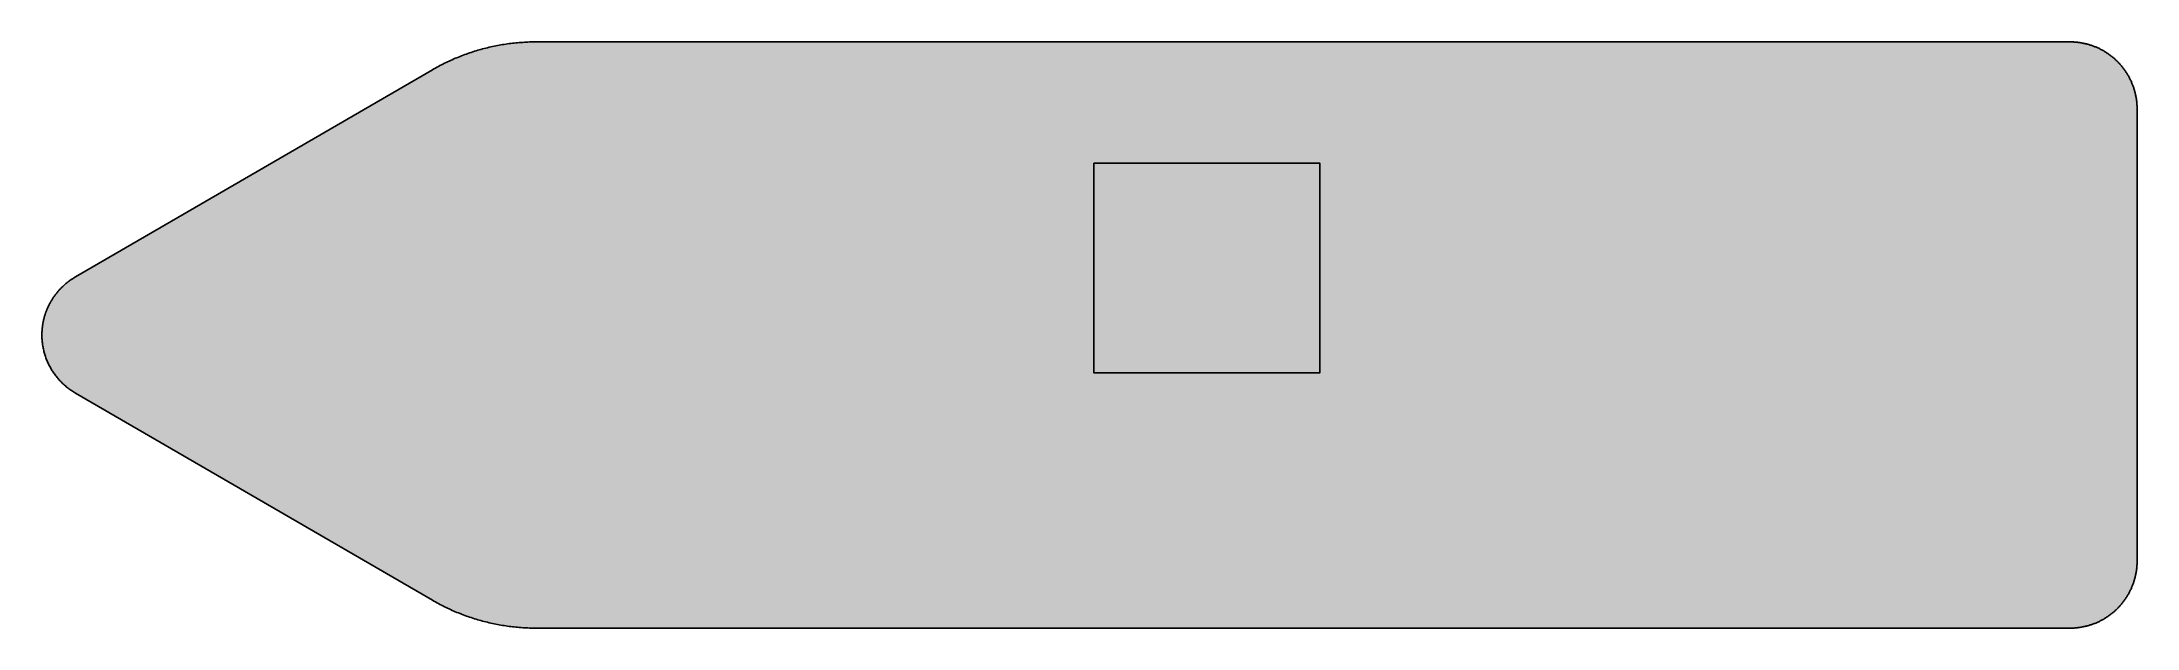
# Model space of a CAD drawing. Header units: millimetres. Extents: x 0 to 441, y 0 to 123.
import ezdxf

# ---------------------------------------------------------------- set-up
doc = ezdxf.new("R2010")
doc.units = ezdxf.units.MM

msp = doc.modelspace()

# ---------------------------------------------------------------- hatches: boundary and pattern name
for color, points in [(40, [(426.8611, 123.4722), (427.035, 123.4694), (427.2102, 123.4669), (427.3855, 123.4618), (427.5607, 123.4542), (427.7335, 123.444), (427.9087, 123.4313), (428.0814, 123.4186), (428.2542, 123.4008), (428.4269, 123.383), (428.5996, 123.3627), (428.7723, 123.3399), (428.9425, 123.317), (429.1152, 123.2891), (429.2854, 123.2611), (429.4556, 123.2306), (429.6258, 123.1976), (429.7959, 123.1621), (429.9636, 123.1265), (430.1312, 123.0859), (430.2989, 123.0452), (430.4665, 123.002), (430.6316, 122.9563), (430.7992, 122.9106), (430.9643, 122.8598), (431.1294, 122.809), (431.292, 122.7557), (431.4546, 122.7023), (431.6171, 122.6439), (431.7797, 122.5855), (431.9397, 122.5245), (432.0997, 122.461), (432.2597, 122.3975), (432.4172, 122.3289), (432.5772, 122.2604), (432.7322, 122.1892), (432.8897, 122.1181), (433.0446, 122.0445), (433.1995, 121.9683), (433.3519, 121.8895), (433.5043, 121.8082), (433.6567, 121.727), (433.8066, 121.6431), (433.9565, 121.5568), (434.1038, 121.4679), (434.2511, 121.379), (434.3984, 121.2875), (434.5432, 121.1961), (434.688, 121.0996), (434.8328, 121.0031), (434.975, 120.904), (435.1147, 120.8049), (435.2544, 120.7008), (435.3941, 120.5992), (435.5313, 120.4925), (435.6684, 120.3858), (435.803, 120.2766), (435.9377, 120.1649), (436.0697, 120.0506), (436.2018, 119.9363), (436.3314, 119.8194), (436.4609, 119.7026), (436.5879, 119.5832), (436.7124, 119.4613), (436.8394, 119.3394), (436.9613, 119.2124), (437.0832, 119.0879), (437.2026, 118.9609), (437.3194, 118.8314), (437.4363, 118.7018), (437.5506, 118.5697), (437.6649, 118.4377), (437.7766, 118.303), (437.8858, 118.1684), (437.9925, 118.0313), (438.0992, 117.8941), (438.2008, 117.7544), (438.3049, 117.6147), (438.404, 117.475), (438.5031, 117.3328), (438.5996, 117.188), (438.6961, 117.0432), (438.7875, 116.8984), (438.879, 116.7511), (438.9679, 116.6038), (439.0568, 116.4565), (439.1431, 116.3066), (439.227, 116.1567), (439.3082, 116.0043), (439.3895, 115.8519), (439.4683, 115.6995), (439.5445, 115.5446), (439.6181, 115.3897), (439.6892, 115.2322), (439.7604, 115.0772), (439.8289, 114.9172), (439.8975, 114.7597), (439.961, 114.5997), (440.0245, 114.4397), (440.0855, 114.2797), (440.1439, 114.1171), (440.2023, 113.9546), (440.2557, 113.792), (440.309, 113.6294), (440.3598, 113.4643), (440.4106, 113.2992), (440.4563, 113.1316), (440.502, 112.9665), (440.5452, 112.7989), (440.5859, 112.6312), (440.6265, 112.4636), (440.6621, 112.2959), (440.6976, 112.1258), (440.7306, 111.9556), (440.7611, 111.7854), (440.7891, 111.6152), (440.817, 111.4425), (440.8399, 111.2723), (440.8627, 111.0996), (440.883, 110.9269), (440.9008, 110.7542), (440.9186, 110.5814), (440.9313, 110.4087), (440.944, 110.2335), (440.9542, 110.0607), (440.9618, 109.8855), (440.9669, 109.7102), (440.9694, 109.535), (440.9719, 109.3597), (440.9722, 14.1111), (440.9694, 13.9344), (440.9669, 13.7592), (440.9618, 13.5839), (440.9542, 13.4112), (440.944, 13.2359), (440.9313, 13.0607), (440.9186, 12.888), (440.9008, 12.7152), (440.883, 12.5425), (440.8627, 12.3698), (440.8399, 12.1971), (440.817, 12.0269), (440.7891, 11.8542), (440.7611, 11.684), (440.7306, 11.5138), (440.6976, 11.3436), (440.6621, 11.176), (440.6265, 11.0058), (440.5859, 10.8382), (440.5452, 10.6705), (440.502, 10.5029), (440.4563, 10.3378), (440.4106, 10.1702), (440.3598, 10.0051), (440.309, 9.8425), (440.2557, 9.6774), (440.2023, 9.5148), (440.1439, 9.3523), (440.0855, 9.1897), (440.0245, 9.0297), (439.961, 8.8697), (439.8975, 8.7097), (439.8289, 8.5522), (439.7604, 8.3947), (439.6892, 8.2372), (439.6181, 8.0797), (439.5445, 7.9248), (439.4683, 7.7699), (439.3895, 7.6175), (439.3082, 7.4651), (439.227, 7.3127), (439.1431, 7.1628), (439.0568, 7.0129), (438.9679, 6.8656), (438.879, 6.7183), (438.7875, 6.571), (438.6961, 6.4262), (438.5996, 6.2814), (438.5031, 6.1366), (438.404, 5.9944), (438.3049, 5.8547), (438.2008, 5.715), (438.0992, 5.5753), (437.9925, 5.4381), (437.8858, 5.301), (437.7766, 5.1664), (437.6649, 5.0317), (437.5506, 4.8997), (437.4363, 4.7676), (437.3194, 4.638), (437.2026, 4.511), (437.0832, 4.3815), (436.9613, 4.257), (436.8394, 4.1326), (436.7124, 4.0081), (436.5879, 3.8862), (436.4609, 3.7668), (436.3314, 3.65), (436.2018, 3.5331), (436.0697, 3.4188), (435.9377, 3.3045), (435.803, 3.1953), (435.6684, 3.0861), (435.5313, 2.9769), (435.3941, 2.8727), (435.2544, 2.7686), (435.1147, 2.6645), (434.975, 2.5654), (434.8328, 2.4663), (434.688, 2.3698), (434.5432, 2.2733), (434.3984, 2.1819), (434.2511, 2.0904), (434.1038, 2.0015), (433.9565, 1.9126), (433.8066, 1.8263), (433.6567, 1.7424), (433.5043, 1.6612), (433.3519, 1.5799), (433.1995, 1.5037), (433.0446, 1.4275), (432.8897, 1.3513), (432.7322, 1.2802), (432.5772, 1.209), (432.4172, 1.1405), (432.2597, 1.0719), (432.0997, 1.0084), (431.9397, 0.9449), (431.7797, 0.8839), (431.6171, 0.8255), (431.4546, 0.7671), (431.292, 0.7137), (431.1294, 0.6604), (430.9643, 0.6096), (430.7992, 0.5588), (430.6316, 0.5131), (430.4665, 0.4674), (430.2989, 0.4242), (430.1312, 0.3835), (429.9636, 0.3454), (429.7959, 0.3073), (429.6258, 0.2718), (429.4556, 0.2388), (429.2854, 0.2083), (429.1152, 0.1803), (428.9425, 0.1524), (428.7723, 0.1295), (428.5996, 0.1067), (428.4269, 0.0864), (428.2542, 0.0686), (428.0814, 0.0508), (427.9087, 0.0381), (427.7335, 0.0254), (427.5607, 0.0152), (427.3855, 0.0076), (427.2102, 0.0025), (427.035, 0), (426.8597, 0), (104.0694, 0), (103.7082, 0), (103.3475, 0.0051), (102.9894, 0.0127), (102.6312, 0.0229), (102.2706, 0.0356), (101.9124, 0.0508), (101.5543, 0.0711), (101.1961, 0.094), (100.838, 0.1168), (100.4824, 0.1448), (100.1243, 0.1778), (99.7687, 0.2108), (99.4131, 0.2464), (99.0575, 0.287), (98.7019, 0.3302), (98.3463, 0.3734), (97.9932, 0.4216), (97.6376, 0.475), (97.2845, 0.5283), (96.9315, 0.5842), (96.581, 0.6452), (96.2279, 0.7061), (95.8774, 0.7722), (95.5269, 0.8407), (95.1763, 0.9119), (94.8284, 0.9855), (94.4804, 1.0617), (94.1324, 1.143), (93.7844, 1.2243), (93.4364, 1.3106), (93.091, 1.3995), (92.7456, 1.4884), (92.4027, 1.5824), (92.0598, 1.6789), (91.7169, 1.778), (91.374, 1.8821), (91.0336, 1.9863), (90.6932, 2.093), (90.3529, 2.2047), (90.0151, 2.319), (89.6772, 2.4333), (89.3394, 2.5527), (89.0041, 2.6746), (88.6689, 2.7991), (88.3361, 2.9261), (88.0034, 3.0556), (87.6706, 3.1877), (87.3404, 3.3249), (87.0102, 3.462), (86.68, 3.6043), (86.3524, 3.7465), (86.0273, 3.8938), (85.6996, 4.0411), (85.377, 4.1935), (85.0519, 4.3485), (84.7293, 4.506), (84.4093, 4.666), (84.0892, 4.8285), (83.7717, 4.9936), (83.4542, 5.1613), (83.1367, 5.3315), (82.8218, 5.5042), (82.5094, 5.682), (82.1969, 5.8598), (7.0556, 49.5155), (6.8504, 49.6341), (6.6497, 49.7561), (6.4516, 49.8831), (6.256, 50.0126), (6.063, 50.1421), (5.8725, 50.2793), (5.6845, 50.4165), (5.4966, 50.5562), (5.3137, 50.6984), (5.1333, 50.8457), (4.9581, 50.9956), (4.7828, 51.1454), (4.6101, 51.3004), (4.4399, 51.4579), (4.2748, 51.6153), (4.1097, 51.7779), (3.9497, 51.943), (3.7922, 52.1106), (3.6347, 52.2783), (3.4823, 52.451), (3.335, 52.6237), (3.1877, 52.8015), (3.0429, 52.9793), (2.9032, 53.1597), (2.7661, 53.3425), (2.6314, 53.528), (2.4994, 53.7134), (2.3724, 53.9039), (2.2454, 54.0944), (2.1234, 54.2874), (2.0041, 54.483), (1.8898, 54.6786), (1.778, 54.8792), (1.6662, 55.0799), (1.5621, 55.2806), (1.458, 55.4863), (1.3589, 55.6895), (1.2624, 55.8978), (1.1684, 56.1061), (1.0795, 56.3169), (0.9931, 56.5302), (0.9119, 56.7436), (0.8306, 56.957), (0.7569, 57.1754), (0.6833, 57.3913), (0.6147, 57.6123), (0.5486, 57.8307), (0.4877, 58.0542), (0.4293, 58.2752), (0.3734, 58.4987), (0.3226, 58.7248), (0.2769, 58.9509), (0.2311, 59.1795), (0.193, 59.4055), (0.1549, 59.6367), (0.1219, 59.8653), (0.094, 60.0964), (0.0686, 60.3275), (0.0483, 60.5612), (0.0305, 60.7949), (0.0152, 61.0286), (0.0076, 61.2623), (0, 61.4985), (0, 61.7347), (0, 61.8515), (0, 61.9658), (0.0025, 62.0827), (0.0076, 62.1995), (0.0102, 62.3138), (0.0152, 62.4307), (0.0229, 62.545), (0.0279, 62.6618), (0.0381, 62.7761), (0.0457, 62.8929), (0.0559, 63.0072), (0.066, 63.1215), (0.0787, 63.2358), (0.0914, 63.3527), (0.1041, 63.467), (0.1194, 63.5813), (0.1346, 63.6956), (0.1524, 63.8099), (0.1702, 63.9242), (0.188, 64.0359), (0.2057, 64.1502), (0.2261, 64.2645), (0.2489, 64.3763), (0.2692, 64.4906), (0.2921, 64.6024), (0.3175, 64.7167), (0.3429, 64.8284), (0.3683, 64.9402), (0.3937, 65.0519), (0.4216, 65.1637), (0.4496, 65.2755), (0.4801, 65.3872), (0.5105, 65.499), (0.541, 65.6082), (0.574, 65.72), (0.6071, 65.8292), (0.6401, 65.9409), (0.6756, 66.0502), (0.7112, 66.1594), (0.7468, 66.2686), (0.7849, 66.3778), (0.823, 66.487), (0.8611, 66.5937), (0.9017, 66.7029), (0.9423, 66.8096), (0.9855, 66.9163), (1.0287, 67.0255), (1.0719, 67.1322), (1.1151, 67.2389), (1.1608, 67.343), (1.2065, 67.4497), (1.2548, 67.5538), (1.303, 67.6605), (1.3513, 67.7647), (1.4021, 67.8688), (1.4529, 67.9729), (1.5037, 68.0771), (1.557, 68.1787), (1.6104, 68.2828), (1.6637, 68.3844), (1.7196, 68.486), (1.7755, 68.5876), (1.8313, 68.6892), (1.8898, 68.7908), (1.9482, 68.8899), (2.0066, 68.9915), (2.0676, 69.0905), (2.1285, 69.1896), (2.1895, 69.2861), (2.253, 69.3852), (2.3139, 69.4817), (2.38, 69.5782), (2.4435, 69.6722), (2.5095, 69.7687), (2.5756, 69.8627), (2.6416, 69.9567), (2.7102, 70.0507), (2.7788, 70.1446), (2.8473, 70.2361), (2.9185, 70.3275), (2.987, 70.419), (3.0582, 70.5104), (3.1318, 70.5993), (3.2029, 70.6907), (3.2766, 70.7771), (3.3528, 70.866), (3.4265, 70.9549), (3.5027, 71.0413), (3.5789, 71.1276), (3.6551, 71.214), (3.7338, 71.2978), (3.8125, 71.3816), (3.8913, 71.4654), (3.97, 71.5493), (4.0513, 71.6305), (4.1326, 71.7118), (4.2139, 71.7931), (4.2951, 71.8744), (4.379, 71.9531), (4.4628, 72.0319), (4.5466, 72.1106), (4.633, 72.1893), (4.7168, 72.2655), (4.8031, 72.3417), (4.8895, 72.4179), (4.9784, 72.4941), (5.0673, 72.5678), (5.1562, 72.6415), (5.2451, 72.7126), (5.334, 72.7862), (5.4254, 72.8574), (5.5169, 72.9285), (5.6083, 72.9971), (5.6998, 73.0656), (5.7937, 73.1342), (5.8877, 73.2028), (5.9817, 73.2688), (6.0757, 73.3349), (6.1722, 73.4009), (6.2662, 73.467), (6.3627, 73.5305), (6.4618, 73.594), (6.5583, 73.6549), (6.6573, 73.7159), (6.7539, 73.7768), (6.8555, 73.8378), (6.9545, 73.8962), (7.0536, 73.9546), (82.1972, 117.6115), (82.5094, 117.79), (82.8218, 117.9652), (83.1367, 118.1379), (83.4542, 118.3081), (83.7717, 118.4758), (84.0892, 118.6409), (84.4093, 118.8034), (84.7293, 118.9634), (85.0519, 119.1209), (85.377, 119.2759), (85.6996, 119.4283), (86.0273, 119.5756), (86.3524, 119.7229), (86.68, 119.8677), (87.0102, 120.0074), (87.3404, 120.1445), (87.6706, 120.2817), (88.0034, 120.4138), (88.3361, 120.5433), (88.6689, 120.6703), (89.0041, 120.7948), (89.3394, 120.9167), (89.6772, 121.0361), (90.0151, 121.1529), (90.3529, 121.2647), (90.6932, 121.3764), (91.0336, 121.4831), (91.374, 121.5873), (91.7169, 121.6914), (92.0598, 121.7905), (92.4027, 121.887), (92.7456, 121.981), (93.091, 122.0724), (93.4364, 122.1588), (93.7844, 122.2451), (94.1324, 122.3264), (94.4804, 122.4077), (94.8284, 122.4839), (95.1763, 122.5575), (95.5269, 122.6287), (95.8774, 122.6972), (96.2279, 122.7633), (96.581, 122.8242), (96.9315, 122.8852), (97.2845, 122.9411), (97.6376, 122.997), (97.9932, 123.0478), (98.3463, 123.096), (98.7019, 123.1392), (99.0575, 123.1824), (99.4131, 123.223), (99.7687, 123.2586), (100.1243, 123.2916), (100.4824, 123.3246), (100.838, 123.3526), (101.1961, 123.3754), (101.5543, 123.3983), (101.9124, 123.4186), (102.2706, 123.4338), (102.6312, 123.4465), (102.9894, 123.4567), (103.3475, 123.4643), (103.7082, 123.4694), (104.0689, 123.4719)]), (30, [(221.3681, 97.8958), (268.9931, 97.8958), (268.9931, 53.7986), (221.3681, 53.7986)])]:
    msp.add_hatch(color=color).paths.add_polyline_path(points)
h = msp.add_hatch(color=59)
h.paths.add_polyline_path([(426.8611, 119.9444), (427.134, 119.9388), (427.4033, 119.9286), (427.675, 119.9134), (427.9417, 119.888), (428.2084, 119.8575), (428.4726, 119.822), (428.7342, 119.7788), (428.9933, 119.728), (429.2498, 119.6721), (429.5038, 119.6111), (429.7578, 119.5426), (430.0068, 119.4664), (430.2557, 119.3876), (430.4995, 119.3013), (430.7408, 119.2098), (430.9796, 119.1108), (431.2158, 119.0092), (431.4495, 118.8999), (431.6781, 118.7856), (431.9041, 118.6663), (432.1277, 118.5418), (432.3486, 118.4123), (432.5645, 118.2751), (432.7779, 118.1354), (432.9862, 117.9906), (433.1919, 117.8408), (433.3951, 117.6858), (433.5932, 117.5258), (433.7863, 117.3632), (433.9768, 117.1931), (434.1622, 117.0203), (434.3425, 116.8425), (434.5203, 116.6622), (434.6931, 116.4768), (434.8632, 116.2863), (435.0258, 116.0932), (435.1858, 115.8951), (435.3408, 115.6919), (435.4906, 115.4862), (435.6354, 115.2779), (435.7751, 115.0645), (435.9123, 114.8486), (436.0418, 114.6277), (436.1663, 114.4041), (436.2856, 114.1781), (436.3999, 113.9495), (436.5092, 113.7158), (436.6108, 113.4796), (436.7098, 113.2408), (436.8013, 112.9995), (436.8876, 112.7557), (436.9664, 112.5068), (437.0426, 112.2578), (437.1111, 112.0038), (437.1721, 111.7498), (437.228, 111.4933), (437.2788, 111.2342), (437.322, 110.9726), (437.3575, 110.7084), (437.388, 110.4417), (437.4134, 110.175), (437.4286, 109.9033), (437.4388, 109.634), (437.4439, 109.3597), (437.4444, 14.1111), (437.4388, 13.8379), (437.4286, 13.5661), (437.4134, 13.2944), (437.388, 13.0277), (437.3575, 12.761), (437.322, 12.4968), (437.2788, 12.2352), (437.228, 11.9761), (437.1721, 11.7196), (437.1111, 11.4656), (437.0426, 11.2116), (436.9664, 10.9626), (436.8876, 10.7163), (436.8013, 10.4699), (436.7098, 10.2286), (436.6108, 9.9898), (436.5092, 9.7536), (436.3999, 9.5225), (436.2856, 9.2913), (436.1663, 9.0653), (436.0418, 8.8417), (435.9123, 8.6208), (435.7751, 8.4049), (435.6354, 8.1915), (435.4906, 7.9832), (435.3408, 7.7775), (435.1858, 7.5768), (435.0258, 7.3787), (434.8632, 7.1831), (434.6931, 6.9926), (434.5203, 6.8072), (434.3425, 6.6269), (434.1622, 6.4491), (433.9768, 6.2763), (433.7863, 6.1062), (433.5932, 5.9436), (433.3951, 5.7836), (433.1919, 5.6286), (432.9862, 5.4788), (432.7779, 5.334), (432.5645, 5.1943), (432.3486, 5.0597), (432.1277, 4.9276), (431.9041, 4.8031), (431.6781, 4.6838), (431.4495, 4.5695), (431.2158, 4.4602), (430.9796, 4.3586), (430.7408, 4.2596), (430.4995, 4.1681), (430.2557, 4.0818), (430.0068, 4.003), (429.7578, 3.9268), (429.5038, 3.8608), (429.2498, 3.7973), (428.9933, 3.7414), (428.7342, 3.6906), (428.4726, 3.6474), (428.2084, 3.6119), (427.9417, 3.5814), (427.675, 3.5585), (427.4033, 3.5408), (427.134, 3.5306), (426.8597, 3.5255), (104.0694, 3.5278), (103.7361, 3.5281), (103.4059, 3.5331), (103.0757, 3.5382), (102.7455, 3.5484), (102.4153, 3.5611), (102.0877, 3.5763), (101.7575, 3.5941), (101.4273, 3.6144), (101.0996, 3.6373), (100.7694, 3.6627), (100.4418, 3.6906), (100.1141, 3.7211), (99.7864, 3.7541), (99.4613, 3.7922), (99.1337, 3.8303), (98.8085, 3.871), (98.4809, 3.9167), (98.1558, 3.9624), (97.8306, 4.0132), (97.5081, 4.064), (97.1829, 4.1199), (96.8604, 4.1783), (96.5378, 4.2367), (96.2152, 4.3002), (95.8926, 4.3663), (95.5726, 4.4348), (95.2525, 4.5034), (94.9325, 4.5771), (94.6125, 4.6533), (94.295, 4.732), (93.9775, 4.8133), (93.66, 4.8971), (93.3425, 4.9835), (93.0275, 5.0724), (92.7125, 5.1638), (92.3976, 5.2578), (92.0826, 5.3543), (91.7702, 5.4534), (91.4578, 5.555), (91.1479, 5.6591), (90.8355, 5.7658), (90.5281, 5.875), (90.2183, 5.9868), (89.9109, 6.1011), (89.6036, 6.2179), (89.2962, 6.3373), (88.9914, 6.4592), (88.6866, 6.5837), (88.3844, 6.7107), (88.0821, 6.8402), (87.7799, 6.9723), (87.4801, 7.1069), (87.1804, 7.2441), (86.8832, 7.3838), (86.5861, 7.526), (86.2889, 7.6683), (85.9942, 7.8156), (85.6996, 7.9654), (85.4075, 8.1178), (85.1154, 8.2728), (84.8258, 8.4303), (84.5363, 8.5877), (84.2467, 8.7503), (83.9597, 8.9154), (8.8194, 52.5709), (8.6665, 52.6593), (8.5141, 52.7507), (8.3668, 52.8447), (8.2194, 52.9438), (8.0747, 53.0403), (7.9299, 53.1419), (7.7902, 53.246), (7.6505, 53.3502), (7.5133, 53.4594), (7.3787, 53.5686), (7.2441, 53.6804), (7.1145, 53.7947), (6.985, 53.909), (6.858, 54.0258), (6.7335, 54.1452), (6.6091, 54.2671), (6.4897, 54.3916), (6.3703, 54.516), (6.2535, 54.643), (6.1392, 54.7726), (6.0274, 54.9021), (5.9182, 55.0342), (5.8115, 55.1688), (5.7048, 55.3034), (5.6007, 55.4406), (5.5016, 55.5803), (5.4026, 55.72), (5.3061, 55.8622), (5.2121, 56.0045), (5.1206, 56.1492), (5.0317, 56.2966), (4.9454, 56.4439), (4.859, 56.5912), (4.7777, 56.7436), (4.699, 56.8935), (4.6203, 57.0484), (4.5466, 57.2008), (4.4755, 57.3583), (4.4044, 57.5132), (4.3383, 57.6707), (4.2723, 57.8307), (4.2113, 57.9907), (4.1504, 58.1533), (4.0945, 58.3133), (4.0411, 58.4784), (3.9878, 58.641), (3.9395, 58.8061), (3.8938, 58.9737), (3.8481, 59.1414), (3.8075, 59.309), (3.7694, 59.4766), (3.7338, 59.6468), (3.7008, 59.817), (3.6703, 59.9872), (3.6449, 60.1599), (3.6195, 60.3326), (3.5992, 60.5053), (3.5789, 60.6806), (3.5636, 60.8533), (3.5509, 61.0286), (3.5408, 61.2064), (3.5331, 61.3816), (3.5281, 61.5569), (3.5255, 61.7347), (3.5281, 61.9125), (3.5331, 62.0878), (3.5408, 62.2656), (3.5509, 62.4408), (3.5636, 62.6161), (3.5789, 62.7888), (3.5992, 62.9641), (3.6195, 63.1368), (3.6449, 63.3095), (3.6703, 63.4822), (3.7008, 63.6524), (3.7338, 63.8226), (3.7694, 63.9928), (3.8075, 64.1604), (3.8481, 64.328), (3.8938, 64.4957), (3.9395, 64.6633), (3.9878, 64.8284), (4.0411, 64.991), (4.0945, 65.1561), (4.1504, 65.3186), (4.2113, 65.4787), (4.2723, 65.6387), (4.3383, 65.7987), (4.4044, 65.9562), (4.4755, 66.1137), (4.5466, 66.2686), (4.6203, 66.4235), (4.699, 66.5759), (4.7777, 66.7283), (4.859, 66.8782), (4.9454, 67.0255), (5.0317, 67.1754), (5.1206, 67.3202), (5.2121, 67.4649), (5.3061, 67.6097), (5.4026, 67.7494), (5.5016, 67.8917), (5.6007, 68.0288), (5.7048, 68.166), (5.8115, 68.3006), (5.9182, 68.4352), (6.0274, 68.5673), (6.1392, 68.6994), (6.2535, 68.8264), (6.3703, 68.9534), (6.4897, 69.0778), (6.6091, 69.2023), (6.7335, 69.3242), (6.858, 69.4436), (6.985, 69.5604), (7.1145, 69.6773), (7.2441, 69.789), (7.3787, 69.9008), (7.5133, 70.01), (7.6505, 70.1192), (7.7902, 70.2234), (7.9299, 70.3275), (8.0747, 70.4291), (8.2194, 70.5282), (8.3668, 70.6247), (8.5141, 70.7187), (8.6665, 70.8101), (8.8189, 70.899), (83.9611, 114.5565), (84.2467, 114.7191), (84.5363, 114.8817), (84.8258, 115.0417), (85.1154, 115.1966), (85.4075, 115.3516), (85.6996, 115.504), (85.9942, 115.6538), (86.2889, 115.8011), (86.5861, 115.9459), (86.8832, 116.0856), (87.1804, 116.2253), (87.4801, 116.3625), (87.7799, 116.4971), (88.0821, 116.6292), (88.3844, 116.7587), (88.6866, 116.8857), (88.9914, 117.0102), (89.2962, 117.1321), (89.6036, 117.2515), (89.9109, 117.3683), (90.2183, 117.4826), (90.5281, 117.5944), (90.8355, 117.7036), (91.1479, 117.8103), (91.4578, 117.9144), (91.7702, 118.016), (92.0826, 118.1151), (92.3976, 118.2116), (92.7125, 118.3056), (93.0275, 118.397), (93.3425, 118.4859), (93.66, 118.5723), (93.9775, 118.6561), (94.295, 118.7374), (94.6125, 118.8161), (94.9325, 118.8923), (95.2525, 118.966), (95.5726, 119.0346), (95.8926, 119.1031), (96.2152, 119.1692), (96.5378, 119.2327), (96.8604, 119.2911), (97.1829, 119.3495), (97.5081, 119.4054), (97.8306, 119.4562), (98.1558, 119.507), (98.4809, 119.5527), (98.8085, 119.5984), (99.1337, 119.6391), (99.4613, 119.6772), (99.7864, 119.7153), (100.1141, 119.7483), (100.4418, 119.7788), (100.7694, 119.8067), (101.0996, 119.8347), (101.4273, 119.8575), (101.7575, 119.8778), (102.0877, 119.8931), (102.4153, 119.9083), (102.7455, 119.921), (103.0757, 119.9312), (103.4059, 119.9388), (103.7361, 119.9413), (104.0689, 119.9439)])
h.paths.add_polyline_path([(426.8611, 114.6528), (426.9969, 114.6505), (427.1315, 114.6454), (427.2661, 114.6353), (427.4007, 114.6251), (427.5328, 114.6099), (427.6649, 114.5896), (427.797, 114.5692), (427.9265, 114.5438), (428.056, 114.5159), (428.183, 114.4854), (428.3075, 114.4499), (428.4345, 114.4143), (428.5564, 114.3737), (428.6783, 114.3305), (428.8003, 114.2848), (428.9196, 114.2365), (429.0365, 114.1832), (429.1533, 114.1298), (429.2702, 114.0714), (429.3819, 114.013), (429.4937, 113.9495), (429.6029, 113.886), (429.7121, 113.8174), (429.8188, 113.7488), (429.9229, 113.6752), (430.0271, 113.6015), (430.1261, 113.5228), (430.2252, 113.444), (430.3217, 113.3602), (430.4182, 113.2764), (430.5097, 113.19), (430.6011, 113.1011), (430.69, 113.0097), (430.7764, 112.9182), (430.8602, 112.8217), (430.944, 112.7252), (431.0228, 112.6261), (431.1015, 112.5271), (431.1752, 112.4229), (431.2488, 112.3188), (431.3174, 112.2121), (431.386, 112.1029), (431.4495, 111.9937), (431.513, 111.8819), (431.5714, 111.7702), (431.6298, 111.6533), (431.6832, 111.5365), (431.7365, 111.4196), (431.7848, 111.3003), (431.8305, 111.1783), (431.8737, 111.0564), (431.9143, 110.9345), (431.9499, 110.8075), (431.9854, 110.683), (432.0159, 110.556), (432.0438, 110.4265), (432.0692, 110.297), (432.0896, 110.1649), (432.1099, 110.0328), (432.1251, 109.9007), (432.1353, 109.7661), (432.1454, 109.6315), (432.1505, 109.4969), (432.1505, 109.3597), (432.1528, 14.1111), (432.1505, 13.9725), (432.1454, 13.8379), (432.1353, 13.7033), (432.1251, 13.5687), (432.1099, 13.4366), (432.0896, 13.3045), (432.0692, 13.1724), (432.0438, 13.0429), (432.0159, 12.9159), (431.9854, 12.7864), (431.9499, 12.6619), (431.9143, 12.5349), (431.8737, 12.413), (431.8305, 12.2911), (431.7848, 12.1691), (431.7365, 12.0498), (431.6832, 11.9329), (431.6298, 11.8161), (431.5714, 11.7018), (431.513, 11.5875), (431.4495, 11.4757), (431.386, 11.3665), (431.3174, 11.2573), (431.2488, 11.1506), (431.1752, 11.0465), (431.1015, 10.9449), (431.0228, 10.8433), (430.944, 10.7442), (430.8602, 10.6477), (430.7764, 10.5512), (430.69, 10.4597), (430.6011, 10.3683), (430.5097, 10.2794), (430.4182, 10.193), (430.3217, 10.1092), (430.2252, 10.0254), (430.1261, 9.9466), (430.0271, 9.8704), (429.9229, 9.7942), (429.8188, 9.7206), (429.7121, 9.652), (429.6029, 9.5834), (429.4937, 9.5199), (429.3819, 9.4564), (429.2702, 9.398), (429.1533, 9.3396), (429.0365, 9.2862), (428.9196, 9.2329), (428.8003, 9.1846), (428.6783, 9.1389), (428.5564, 9.0957), (428.4345, 9.0551), (428.3075, 9.0195), (428.183, 8.984), (428.056, 8.9535), (427.9265, 8.9256), (427.797, 8.9002), (427.6649, 8.8798), (427.5328, 8.8595), (427.4007, 8.8443), (427.2661, 8.8341), (427.1315, 8.824), (426.9969, 8.8189), (426.8597, 8.8189), (104.0694, 8.8194), (103.7819, 8.8189), (103.4948, 8.824), (103.2078, 8.829), (102.9208, 8.8367), (102.6338, 8.8468), (102.3468, 8.8595), (102.0623, 8.8748), (101.7753, 8.8925), (101.4908, 8.9129), (101.2038, 8.9357), (100.9193, 8.9611), (100.6348, 8.9865), (100.3503, 9.017), (100.0658, 9.0475), (99.7839, 9.083), (99.4994, 9.1186), (99.2175, 9.1567), (98.9355, 9.1973), (98.6536, 9.2405), (98.3717, 9.2862), (98.0897, 9.3345), (97.8078, 9.3828), (97.5284, 9.4361), (97.249, 9.4894), (96.9696, 9.5479), (96.6902, 9.6063), (96.4133, 9.6672), (96.1339, 9.7307), (95.8571, 9.7968), (95.5802, 9.8654), (95.3033, 9.9365), (95.029, 10.0076), (94.7547, 10.0838), (94.4804, 10.16), (94.2061, 10.2387), (93.9343, 10.32), (93.66, 10.4038), (93.3882, 10.4902), (93.1189, 10.5791), (92.8472, 10.6705), (92.5779, 10.762), (92.3087, 10.8585), (92.042, 10.955), (91.7727, 11.0541), (91.506, 11.1557), (91.2419, 11.2598), (90.9752, 11.364), (90.711, 11.4732), (90.4494, 11.5824), (90.1852, 11.6967), (89.9236, 11.811), (89.6645, 11.9278), (89.4029, 12.0472), (89.1438, 12.1666), (88.8873, 12.2911), (88.6282, 12.4155), (88.3717, 12.5451), (88.1177, 12.6746), (87.8637, 12.8067), (87.6097, 12.9413), (87.3582, 13.0759), (87.1068, 13.2156), (86.8553, 13.3553), (86.6064, 13.4976), (11.4653, 57.1528), (11.3868, 57.1957), (11.3132, 57.2414), (11.237, 57.2897), (11.1633, 57.338), (11.0922, 57.3862), (11.0211, 57.437), (10.9499, 57.4904), (10.8814, 57.5412), (10.8128, 57.597), (10.7442, 57.6504), (10.6782, 57.7063), (10.6121, 57.7647), (10.5461, 57.8206), (10.4826, 57.879), (10.4216, 57.9399), (10.3607, 58.0009), (10.2997, 58.0619), (10.2413, 58.1254), (10.1829, 58.1889), (10.1244, 58.2524), (10.0686, 58.3184), (10.0127, 58.3844), (9.9593, 58.4505), (9.9085, 58.5191), (9.8552, 58.5876), (9.8044, 58.6562), (9.7561, 58.7273), (9.7079, 58.7985), (9.6622, 58.8696), (9.6139, 58.9407), (9.5707, 59.0144), (9.5275, 59.088), (9.4844, 59.1642), (9.4437, 59.2379), (9.4031, 59.3141), (9.365, 59.3903), (9.3294, 59.469), (9.2913, 59.5452), (9.2583, 59.624), (9.2227, 59.7027), (9.1923, 59.7814), (9.1592, 59.8627), (9.1313, 59.944), (9.1008, 60.0253), (9.0754, 60.1066), (9.05, 60.1878), (9.0246, 60.2717), (9.0018, 60.3529), (8.9789, 60.4368), (8.9586, 60.5206), (8.9408, 60.6069), (8.923, 60.6908), (8.9052, 60.7771), (8.89, 60.8609), (8.8773, 60.9473), (8.8646, 61.0337), (8.8544, 61.12), (8.8443, 61.2064), (8.8367, 61.2953), (8.829, 61.3816), (8.824, 61.4705), (8.8214, 61.5569), (8.8189, 61.6458), (8.8189, 61.7347), (8.8189, 61.8236), (8.8214, 61.9125), (8.824, 61.9989), (8.829, 62.0878), (8.8367, 62.1741), (8.8443, 62.263), (8.8544, 62.3494), (8.8646, 62.4357), (8.8773, 62.5221), (8.89, 62.6085), (8.9052, 62.6948), (8.923, 62.7786), (8.9408, 62.8625), (8.9586, 62.9488), (8.9789, 63.0326), (9.0018, 63.1165), (9.0246, 63.1977), (9.05, 63.2816), (9.0754, 63.3628), (9.1008, 63.4441), (9.1313, 63.5254), (9.1592, 63.6067), (9.1923, 63.688), (9.2227, 63.7667), (9.2583, 63.8454), (9.2913, 63.9242), (9.3294, 64.0004), (9.365, 64.0791), (9.4031, 64.1553), (9.4437, 64.2315), (9.4844, 64.3052), (9.5275, 64.3814), (9.5707, 64.455), (9.6139, 64.5287), (9.6622, 64.5998), (9.7079, 64.6709), (9.7561, 64.7421), (9.8044, 64.8132), (9.8552, 64.8818), (9.9085, 64.9503), (9.9593, 65.0189), (10.0127, 65.085), (10.0686, 65.151), (10.1244, 65.217), (10.1829, 65.2805), (10.2413, 65.344), (10.2997, 65.4075), (10.3607, 65.4685), (10.4216, 65.5295), (10.4826, 65.5904), (10.5461, 65.6488), (10.6121, 65.7073), (10.6782, 65.7631), (10.7442, 65.819), (10.8128, 65.8724), (10.8814, 65.9282), (10.9499, 65.979), (11.0211, 66.0324), (11.0922, 66.0832), (11.1633, 66.1314), (11.237, 66.1797), (11.3132, 66.228), (11.3868, 66.2737), (11.463, 66.3194), (86.6069, 109.9728), (86.8553, 110.1141), (87.1068, 110.2538), (87.3582, 110.3935), (87.6097, 110.5306), (87.8637, 110.6627), (88.1177, 110.7948), (88.3717, 110.9243), (88.6282, 111.0539), (88.8873, 111.1783), (89.1438, 111.3028), (89.4029, 111.4222), (89.6645, 111.5416), (89.9236, 111.6584), (90.1852, 111.7727), (90.4494, 111.887), (90.711, 111.9962), (90.9752, 112.1054), (91.2419, 112.2096), (91.506, 112.3137), (91.7727, 112.4153), (92.042, 112.5144), (92.3087, 112.6134), (92.5779, 112.7074), (92.8472, 112.7989), (93.1189, 112.8903), (93.3882, 112.9792), (93.66, 113.0656), (93.9343, 113.1494), (94.2061, 113.2307), (94.4804, 113.3094), (94.7547, 113.3856), (95.029, 113.4618), (95.3033, 113.5329), (95.5802, 113.604), (95.8571, 113.6726), (96.1339, 113.7387), (96.4133, 113.8022), (96.6902, 113.8631), (96.9696, 113.9215), (97.249, 113.98), (97.5284, 114.0333), (97.8078, 114.0866), (98.0897, 114.1349), (98.3717, 114.1832), (98.6536, 114.2289), (98.9355, 114.2721), (99.2175, 114.3127), (99.4994, 114.3508), (99.7839, 114.3889), (100.0658, 114.4219), (100.3503, 114.4524), (100.6348, 114.4829), (100.9193, 114.5083), (101.2038, 114.5337), (101.4908, 114.5565), (101.7753, 114.5769), (102.0623, 114.5946), (102.3468, 114.6099), (102.6338, 114.6226), (102.9208, 114.6327), (103.2078, 114.6404), (103.4948, 114.648), (103.7819, 114.6505), (104.0689, 114.6505)], flags=16)
h = msp.add_hatch(color=59)
h.paths.add_polyline_path([(215.1944, 18.5208), (215.1482, 18.5191), (215.1024, 18.5217), (215.0567, 18.5242), (215.0135, 18.5293), (214.9678, 18.5344), (214.9246, 18.5395), (214.8815, 18.5471), (214.8383, 18.5547), (214.7951, 18.5649), (214.7519, 18.575), (214.7113, 18.5877), (214.6681, 18.5979), (214.6275, 18.6131), (214.5868, 18.6258), (214.5462, 18.6411), (214.5055, 18.6588), (214.4674, 18.6741), (214.4293, 18.6944), (214.3912, 18.7122), (214.3531, 18.7325), (214.315, 18.7528), (214.2795, 18.7757), (214.2414, 18.7985), (214.2058, 18.8214), (214.1728, 18.8443), (214.1372, 18.8697), (214.1042, 18.8951), (214.0712, 18.923), (214.0382, 18.9484), (214.0077, 18.9789), (213.9772, 19.0068), (213.9467, 19.0373), (213.9163, 19.0652), (213.8883, 19.0983), (213.8604, 19.1287), (213.8324, 19.1618), (213.8045, 19.1948), (213.7791, 19.2278), (213.7537, 19.2634), (213.7308, 19.2964), (213.708, 19.3319), (213.6851, 19.3675), (213.6623, 19.4056), (213.6419, 19.4437), (213.6216, 19.4793), (213.6038, 19.5199), (213.5861, 19.558), (213.5683, 19.5961), (213.5505, 19.6367), (213.5353, 19.6774), (213.5226, 19.718), (213.5073, 19.7587), (213.4972, 19.7993), (213.4845, 19.8425), (213.4743, 19.8857), (213.4641, 19.9288), (213.4565, 19.972), (213.4489, 20.0152), (213.4438, 20.0584), (213.4387, 20.1041), (213.4337, 20.1473), (213.4311, 20.193), (213.4311, 20.2387), (213.4286, 20.2844), (213.4306, 37.9236), (213.4311, 37.9679), (213.4311, 38.0136), (213.4337, 38.0568), (213.4387, 38.1025), (213.4438, 38.1483), (213.4489, 38.1914), (213.4565, 38.2346), (213.4641, 38.2778), (213.4743, 38.321), (213.4845, 38.3642), (213.4972, 38.4048), (213.5073, 38.448), (213.5226, 38.4886), (213.5353, 38.5293), (213.5505, 38.5699), (213.5683, 38.608), (213.5861, 38.6486), (213.6038, 38.6867), (213.6216, 38.7248), (213.6419, 38.7629), (213.6623, 38.801), (213.6851, 38.8366), (213.708, 38.8722), (213.7308, 38.9077), (213.7537, 38.9433), (213.7791, 38.9788), (213.8045, 39.0119), (213.8324, 39.0449), (213.8604, 39.0779), (213.8883, 39.1084), (213.9163, 39.1389), (213.9467, 39.1693), (213.9772, 39.1998), (214.0077, 39.2278), (214.0382, 39.2557), (214.0712, 39.2836), (214.1042, 39.309), (214.1372, 39.337), (214.1728, 39.3598), (214.2058, 39.3852), (214.2414, 39.4081), (214.2795, 39.431), (214.315, 39.4538), (214.3531, 39.4741), (214.3912, 39.4945), (214.4293, 39.5122), (214.4674, 39.53), (214.5055, 39.5478), (214.5462, 39.563), (214.5868, 39.5783), (214.6275, 39.5935), (214.6681, 39.6062), (214.7113, 39.6189), (214.7519, 39.6316), (214.7951, 39.6418), (214.8383, 39.6494), (214.8815, 39.6596), (214.9246, 39.6672), (214.9678, 39.6723), (215.0135, 39.6773), (215.0567, 39.6799), (215.1024, 39.685), (215.1482, 39.685), (215.1939, 39.6875), (220.4861, 39.6875), (220.5304, 39.685), (220.5761, 39.685), (220.6193, 39.6799), (220.665, 39.6773), (220.7108, 39.6723), (220.7539, 39.6672), (220.7971, 39.6596), (220.8403, 39.6494), (220.8835, 39.6418), (220.9267, 39.6316), (220.9673, 39.6189), (221.0105, 39.6062), (221.0511, 39.5935), (221.0918, 39.5783), (221.1324, 39.563), (221.1705, 39.5478), (221.2111, 39.53), (221.2492, 39.5122), (221.2873, 39.4945), (221.3254, 39.4741), (221.3635, 39.4538), (221.3991, 39.431), (221.4347, 39.4081), (221.4702, 39.3852), (221.5058, 39.3598), (221.5413, 39.337), (221.5744, 39.309), (221.6074, 39.2836), (221.6404, 39.2557), (221.6709, 39.2278), (221.7014, 39.1998), (221.7318, 39.1693), (221.7623, 39.1389), (221.7903, 39.1084), (221.8182, 39.0779), (221.8461, 39.0449), (221.8715, 39.0119), (221.8995, 38.9788), (221.9223, 38.9433), (221.9477, 38.9077), (221.9706, 38.8722), (221.9935, 38.8366), (222.0163, 38.801), (222.0366, 38.7629), (222.057, 38.7248), (222.0747, 38.6867), (222.0925, 38.6486), (222.1103, 38.608), (222.1255, 38.5699), (222.1408, 38.5293), (222.156, 38.4886), (222.1687, 38.448), (222.1814, 38.4048), (222.1941, 38.3642), (222.2043, 38.321), (222.2119, 38.2778), (222.2221, 38.2346), (222.2297, 38.1914), (222.2348, 38.1483), (222.2398, 38.1025), (222.2424, 38.0568), (222.2475, 38.0136), (222.2475, 37.9679), (222.25, 37.9222), (222.25, 20.2847), (222.2475, 20.2387), (222.2475, 20.193), (222.2424, 20.1473), (222.2398, 20.1041), (222.2348, 20.0584), (222.2297, 20.0152), (222.2221, 19.972), (222.2119, 19.9288), (222.2043, 19.8857), (222.1941, 19.8425), (222.1814, 19.7993), (222.1687, 19.7587), (222.156, 19.718), (222.1408, 19.6774), (222.1255, 19.6367), (222.1103, 19.5961), (222.0925, 19.558), (222.0747, 19.5199), (222.057, 19.4793), (222.0366, 19.4437), (222.0163, 19.4056), (221.9935, 19.3675), (221.9706, 19.3319), (221.9477, 19.2964), (221.9223, 19.2634), (221.8995, 19.2278), (221.8715, 19.1948), (221.8461, 19.1618), (221.8182, 19.1287), (221.7903, 19.0983), (221.7623, 19.0652), (221.7318, 19.0373), (221.7014, 19.0068), (221.6709, 18.9789), (221.6404, 18.9484), (221.6074, 18.923), (221.5744, 18.8951), (221.5413, 18.8697), (221.5058, 18.8443), (221.4702, 18.8214), (221.4347, 18.7985), (221.3991, 18.7757), (221.3635, 18.7528), (221.3254, 18.7325), (221.2873, 18.7122), (221.2492, 18.6944), (221.2111, 18.6741), (221.1705, 18.6588), (221.1324, 18.6411), (221.0918, 18.6258), (221.0511, 18.6131), (221.0105, 18.5979), (220.9673, 18.5877), (220.9267, 18.575), (220.8835, 18.5649), (220.8403, 18.5547), (220.7971, 18.5471), (220.7539, 18.5395), (220.7108, 18.5344), (220.665, 18.5293), (220.6193, 18.5242), (220.5761, 18.5217), (220.5304, 18.5191), (220.4847, 18.5191)])
h.paths.add_polyline_path([(225.7778, 18.5208), (225.7298, 18.5191), (225.6866, 18.5217), (225.6409, 18.5242), (225.5952, 18.5293), (225.552, 18.5344), (225.5088, 18.5395), (225.4631, 18.5471), (225.4199, 18.5547), (225.3793, 18.5649), (225.3361, 18.575), (225.2929, 18.5877), (225.2523, 18.5979), (225.2116, 18.6131), (225.171, 18.6258), (225.1304, 18.6411), (225.0897, 18.6588), (225.0516, 18.6741), (225.011, 18.6944), (224.9729, 18.7122), (224.9348, 18.7325), (224.8992, 18.7528), (224.8611, 18.7757), (224.8256, 18.7985), (224.79, 18.8214), (224.7544, 18.8443), (224.7214, 18.8697), (224.6884, 18.8951), (224.6554, 18.923), (224.6224, 18.9484), (224.5893, 18.9789), (224.5589, 19.0068), (224.5284, 19.0373), (224.5004, 19.0652), (224.47, 19.0983), (224.442, 19.1287), (224.4141, 19.1618), (224.3887, 19.1948), (224.3633, 19.2278), (224.3379, 19.2634), (224.315, 19.2964), (224.2896, 19.3319), (224.2668, 19.3675), (224.2464, 19.4056), (224.2261, 19.4437), (224.2058, 19.4793), (224.1855, 19.5199), (224.1677, 19.558), (224.1525, 19.5961), (224.1347, 19.6367), (224.1194, 19.6774), (224.1042, 19.718), (224.0915, 19.7587), (224.0788, 19.7993), (224.0686, 19.8425), (224.0585, 19.8857), (224.0483, 19.9288), (224.0407, 19.972), (224.0331, 20.0152), (224.028, 20.0584), (224.0229, 20.1041), (224.0178, 20.1473), (224.0153, 20.193), (224.0128, 20.2387), (224.0128, 20.2844), (224.0139, 37.9236), (224.0128, 37.9679), (224.0153, 38.0136), (224.0178, 38.0568), (224.0229, 38.1025), (224.028, 38.1483), (224.0331, 38.1914), (224.0407, 38.2346), (224.0483, 38.2778), (224.0585, 38.321), (224.0686, 38.3642), (224.0788, 38.4048), (224.0915, 38.448), (224.1042, 38.4886), (224.1194, 38.5293), (224.1347, 38.5699), (224.1525, 38.608), (224.1677, 38.6486), (224.1855, 38.6867), (224.2058, 38.7248), (224.2261, 38.7629), (224.2464, 38.801), (224.2668, 38.8366), (224.2896, 38.8722), (224.315, 38.9077), (224.3379, 38.9433), (224.3633, 38.9788), (224.3887, 39.0119), (224.4141, 39.0449), (224.442, 39.0779), (224.47, 39.1084), (224.5004, 39.1389), (224.5284, 39.1693), (224.5589, 39.1998), (224.5893, 39.2278), (224.6224, 39.2557), (224.6554, 39.2836), (224.6884, 39.309), (224.7214, 39.337), (224.7544, 39.3598), (224.79, 39.3852), (224.8256, 39.4081), (224.8611, 39.431), (224.8992, 39.4538), (224.9348, 39.4741), (224.9729, 39.4945), (225.011, 39.5122), (225.0516, 39.53), (225.0897, 39.5478), (225.1304, 39.563), (225.171, 39.5783), (225.2116, 39.5935), (225.2523, 39.6062), (225.2929, 39.6189), (225.3361, 39.6316), (225.3793, 39.6418), (225.4199, 39.6494), (225.4631, 39.6596), (225.5088, 39.6672), (225.552, 39.6723), (225.5952, 39.6773), (225.6409, 39.6799), (225.6866, 39.685), (225.7298, 39.685), (225.7755, 39.6875), (231.0694, 39.6875), (231.1146, 39.685), (231.1578, 39.685), (231.2035, 39.6799), (231.2492, 39.6773), (231.2924, 39.6723), (231.3356, 39.6672), (231.3813, 39.6596), (231.4245, 39.6494), (231.4677, 39.6418), (231.5083, 39.6316), (231.5515, 39.6189), (231.5921, 39.6062), (231.6328, 39.5935), (231.6759, 39.5783), (231.714, 39.563), (231.7547, 39.5478), (231.7953, 39.53), (231.8334, 39.5122), (231.8715, 39.4945), (231.9096, 39.4741), (231.9452, 39.4538), (231.9833, 39.431), (232.0188, 39.4081), (232.0544, 39.3852), (232.09, 39.3598), (232.123, 39.337), (232.156, 39.309), (232.189, 39.2836), (232.222, 39.2557), (232.2551, 39.2278), (232.2855, 39.1998), (232.316, 39.1693), (232.344, 39.1389), (232.3744, 39.1084), (232.4024, 39.0779), (232.4303, 39.0449), (232.4557, 39.0119), (232.4811, 38.9788), (232.5065, 38.9433), (232.5319, 38.9077), (232.5548, 38.8722), (232.5776, 38.8366), (232.598, 38.801), (232.6183, 38.7629), (232.6386, 38.7248), (232.6589, 38.6867), (232.6767, 38.6486), (232.6945, 38.608), (232.7097, 38.5699), (232.725, 38.5293), (232.7402, 38.4886), (232.7529, 38.448), (232.7656, 38.4048), (232.7758, 38.3642), (232.7859, 38.321), (232.7961, 38.2778), (232.8037, 38.2346), (232.8113, 38.1914), (232.8189, 38.1483), (232.824, 38.1025), (232.8266, 38.0568), (232.8291, 38.0136), (232.8316, 37.9679), (232.8316, 37.9222), (232.8333, 33.0729), (232.8316, 33.0251), (232.8342, 32.9819), (232.8367, 32.9362), (232.8418, 32.8905), (232.8469, 32.8473), (232.852, 32.8041), (232.8596, 32.7584), (232.8672, 32.7152), (232.8774, 32.672), (232.8875, 32.6314), (232.9002, 32.5882), (232.9104, 32.5476), (232.9256, 32.5069), (232.9383, 32.4663), (232.9536, 32.4256), (232.9713, 32.385), (232.9866, 32.3469), (233.0069, 32.3063), (233.0247, 32.2682), (233.045, 32.2301), (233.0653, 32.1945), (233.0882, 32.1564), (233.111, 32.1208), (233.1339, 32.0853), (233.1568, 32.0497), (233.1822, 32.0167), (233.2076, 31.9837), (233.2355, 31.9507), (233.2609, 31.9176), (233.2914, 31.8846), (233.3193, 31.8541), (233.3498, 31.8237), (233.3777, 31.7957), (233.4108, 31.7652), (233.4412, 31.7373), (233.4743, 31.7094), (233.5073, 31.684), (233.5403, 31.6586), (233.5759, 31.6332), (233.6089, 31.6078), (233.6444, 31.5849), (233.68, 31.562), (233.7181, 31.5417), (233.7562, 31.5214), (233.7918, 31.5011), (233.8324, 31.4808), (233.8705, 31.463), (233.9086, 31.4452), (233.9492, 31.43), (233.9899, 31.4147), (234.0305, 31.3995), (234.0712, 31.3868), (234.1118, 31.3741), (234.155, 31.3639), (234.1982, 31.3538), (234.2413, 31.3436), (234.2845, 31.336), (234.3277, 31.3284), (234.3709, 31.3207), (234.4166, 31.3157), (234.4598, 31.3131), (234.5055, 31.3106), (234.5512, 31.308), (234.5969, 31.308), (237.9486, 31.309), (237.9904, 31.308), (238.031, 31.308), (238.0742, 31.3106), (238.1174, 31.3106), (238.158, 31.3131), (238.2012, 31.3157), (238.2418, 31.3207), (238.285, 31.3233), (238.3257, 31.3284), (238.3688, 31.3334), (238.4095, 31.3385), (238.4527, 31.3436), (238.4933, 31.3512), (238.5339, 31.3563), (238.5771, 31.3639), (238.6178, 31.3715), (238.6584, 31.3792), (238.699, 31.3893), (238.7397, 31.3969), (238.7803, 31.4071), (238.821, 31.4173), (238.8616, 31.4274), (238.9022, 31.4401), (238.9429, 31.4503), (238.981, 31.463), (239.0216, 31.4757), (239.0623, 31.4884), (239.1004, 31.5011), (239.141, 31.5163), (239.1791, 31.529), (239.2197, 31.5443), (239.2578, 31.5595), (239.2959, 31.5747), (239.334, 31.5925), (239.3721, 31.6078), (239.4102, 31.6255), (239.4483, 31.6433), (239.4864, 31.6611), (239.5245, 31.6789), (239.5601, 31.6992), (239.5982, 31.717), (239.6363, 31.7373), (239.6719, 31.7576), (239.7074, 31.7779), (239.7455, 31.7983), (239.7811, 31.8211), (239.8166, 31.844), (239.8522, 31.8643), (239.8852, 31.8872), (239.9208, 31.9126), (239.9563, 31.9354), (239.9894, 31.9583), (240.0249, 31.9837), (240.0579, 32.0091), (240.091, 32.0345), (240.124, 32.0599), (240.157, 32.0853), (240.19, 32.1132), (240.223, 32.1386), (240.2561, 32.1666), (240.2865, 32.1945), (240.3196, 32.2224), (240.35, 32.2529), (240.3805, 32.2809), (241.5314, 33.3774), (241.5769, 33.4188), (241.6226, 33.462), (241.6708, 33.5051), (241.7191, 33.5458), (241.7674, 33.589), (241.8156, 33.6296), (241.8639, 33.6677), (241.9147, 33.7083), (241.9629, 33.7464), (242.0137, 33.7845), (242.0645, 33.8226), (242.1153, 33.8582), (242.1661, 33.8938), (242.2195, 33.9293), (242.2728, 33.9649), (242.3236, 34.0004), (242.377, 34.0335), (242.4303, 34.0665), (242.4836, 34.0995), (242.5395, 34.13), (242.5929, 34.1605), (242.6487, 34.1909), (242.7021, 34.2214), (242.758, 34.2494), (242.8138, 34.2773), (242.8697, 34.3052), (242.9281, 34.3332), (242.984, 34.3586), (243.0399, 34.384), (243.0983, 34.4094), (243.1567, 34.4348), (243.2152, 34.4576), (243.271, 34.4805), (243.332, 34.5034), (243.3904, 34.5237), (243.4488, 34.544), (243.5073, 34.5643), (243.5682, 34.5846), (243.6266, 34.6024), (243.6876, 34.6202), (243.746, 34.638), (243.807, 34.6558), (243.8679, 34.671), (243.9289, 34.6862), (243.9899, 34.7015), (244.0508, 34.7142), (244.1118, 34.7269), (244.1753, 34.7396), (244.2362, 34.7497), (244.2972, 34.7624), (244.3607, 34.7726), (244.4217, 34.7802), (244.4852, 34.7904), (244.5461, 34.798), (244.6096, 34.8056), (244.6731, 34.8107), (244.7366, 34.8158), (244.7976, 34.8209), (244.8611, 34.8259), (244.9246, 34.8285), (244.9881, 34.831), (245.0516, 34.8336), (245.1151, 34.8361), (245.1786, 34.8361), (245.2421, 34.8361), (245.3056, 34.8336), (245.3691, 34.831), (245.4326, 34.8285), (245.4961, 34.8259), (245.5596, 34.8209), (245.6231, 34.8158), (245.6866, 34.8107), (245.7475, 34.8056), (245.811, 34.798), (245.8745, 34.7904), (245.9355, 34.7802), (245.999, 34.7726), (246.06, 34.7624), (246.1235, 34.7497), (246.1844, 34.7396), (246.2454, 34.7269), (246.3063, 34.7142), (246.3698, 34.7015), (246.4308, 34.6862), (246.4892, 34.671), (246.5502, 34.6558), (246.6111, 34.638), (246.6721, 34.6202), (246.7305, 34.6024), (246.7915, 34.5846), (246.8499, 34.5643), (246.9109, 34.544), (246.9693, 34.5237), (247.0277, 34.5034), (247.0861, 34.4805), (247.1445, 34.4576), (247.203, 34.4348), (247.2588, 34.4094), (247.3173, 34.384), (247.3757, 34.3586), (247.4316, 34.3332), (247.4874, 34.3052), (247.5433, 34.2773), (247.5992, 34.2494), (247.6551, 34.2214), (247.711, 34.1909), (247.7643, 34.1605), (247.8202, 34.13), (247.8735, 34.0995), (247.9269, 34.0665), (247.9802, 34.0335), (248.0335, 34.0004), (248.0869, 33.9649), (248.1402, 33.9293), (248.191, 33.8938), (248.2418, 33.8582), (248.2926, 33.8226), (248.3434, 33.7845), (248.3942, 33.7464), (248.445, 33.7083), (248.4933, 33.6677), (248.5441, 33.6296), (248.5923, 33.589), (248.6406, 33.5458), (248.6889, 33.5051), (248.7346, 33.462), (248.7828, 33.4188), (248.8286, 33.3756), (249.979, 32.282), (250.0097, 32.2529), (250.0401, 32.2224), (250.0706, 32.1945), (250.1036, 32.1666), (250.1341, 32.1386), (250.1671, 32.1132), (250.2002, 32.0853), (250.2332, 32.0599), (250.2662, 32.0345), (250.2992, 32.0091), (250.3348, 31.9837), (250.3678, 31.9583), (250.4034, 31.9354), (250.4364, 31.9126), (250.4719, 31.8872), (250.5075, 31.8643), (250.5431, 31.844), (250.5786, 31.8211), (250.6142, 31.7983), (250.6497, 31.7779), (250.6878, 31.7576), (250.7234, 31.7373), (250.759, 31.717), (250.7971, 31.6992), (250.8352, 31.6789), (250.8707, 31.6611), (250.9088, 31.6433), (250.9469, 31.6255), (250.985, 31.6078), (251.0231, 31.5925), (251.0612, 31.5747), (251.1019, 31.5595), (251.14, 31.5443), (251.1781, 31.529), (251.2187, 31.5163), (251.2568, 31.5011), (251.2974, 31.4884), (251.3355, 31.4757), (251.3762, 31.463), (251.4168, 31.4503), (251.4575, 31.4401), (251.4956, 31.4274), (251.5362, 31.4173), (251.5768, 31.4071), (251.6175, 31.3969), (251.6581, 31.3893), (251.7013, 31.3792), (251.7419, 31.3715), (251.7826, 31.3639), (251.8232, 31.3563), (251.8664, 31.3512), (251.907, 31.3436), (251.9477, 31.3385), (251.9909, 31.3334), (252.0315, 31.3284), (252.0747, 31.3233), (252.1153, 31.3207), (252.1585, 31.3157), (252.1991, 31.3131), (252.2423, 31.3106), (252.283, 31.3106), (252.3261, 31.308), (252.3693, 31.308), (252.4125, 31.308), (255.7639, 31.309), (255.8085, 31.308), (255.8542, 31.3106), (255.8974, 31.3131), (255.9431, 31.3157), (255.9863, 31.3207), (256.032, 31.3284), (256.0752, 31.336), (256.1184, 31.3436), (256.1615, 31.3538), (256.2047, 31.3639), (256.2454, 31.3741), (256.286, 31.3868), (256.3292, 31.3995), (256.3698, 31.4147), (256.4105, 31.43), (256.4486, 31.4452), (256.4892, 31.463), (256.5273, 31.4808), (256.5654, 31.5011), (256.6035, 31.5214), (256.6416, 31.5417), (256.6772, 31.562), (256.7127, 31.5849), (256.7483, 31.6078), (256.7838, 31.6332), (256.8169, 31.6586), (256.8524, 31.684), (256.8854, 31.7094), (256.9159, 31.7373), (256.9489, 31.7652), (256.9794, 31.7957), (257.0099, 31.8237), (257.0404, 31.8541), (257.0683, 31.8846), (257.0963, 31.9176), (257.1242, 31.9507), (257.1496, 31.9837), (257.175, 32.0167), (257.2004, 32.0497), (257.2258, 32.0853), (257.2487, 32.1208), (257.2715, 32.1564), (257.2918, 32.1945), (257.3147, 32.2301), (257.3325, 32.2682), (257.3528, 32.3063), (257.3706, 32.3469), (257.3884, 32.385), (257.4036, 32.4256), (257.4188, 32.4663), (257.4341, 32.5069), (257.4468, 32.5476), (257.4595, 32.5882), (257.4722, 32.6314), (257.4823, 32.672), (257.49, 32.7152), (257.5001, 32.7584), (257.5052, 32.8041), (257.5128, 32.8473), (257.5179, 32.8905), (257.5204, 32.9362), (257.523, 32.9819), (257.5255, 33.0251), (257.5255, 33.0708), (257.5278, 37.9236), (257.5281, 37.9679), (257.5281, 38.0136), (257.5306, 38.0568), (257.5357, 38.1025), (257.5408, 38.1483), (257.5458, 38.1914), (257.5535, 38.2346), (257.5611, 38.2778), (257.5712, 38.321), (257.5814, 38.3642), (257.5941, 38.4048), (257.6068, 38.448), (257.6195, 38.4886), (257.6347, 38.5293), (257.65, 38.5699), (257.6652, 38.608), (257.683, 38.6486), (257.7008, 38.6867), (257.7186, 38.7248), (257.7389, 38.7629), (257.7592, 38.801), (257.7821, 38.8366), (257.8049, 38.8722), (257.8278, 38.9077), (257.8506, 38.9433), (257.876, 38.9788), (257.9014, 39.0119), (257.9294, 39.0449), (257.9573, 39.0779), (257.9853, 39.1084), (258.0132, 39.1389), (258.0437, 39.1693), (258.0742, 39.1998), (258.1046, 39.2278), (258.1351, 39.2557), (258.1681, 39.2836), (258.2012, 39.309), (258.2342, 39.337), (258.2697, 39.3598), (258.3053, 39.3852), (258.3383, 39.4081), (258.3764, 39.431), (258.412, 39.4538), (258.4501, 39.4741), (258.4882, 39.4945), (258.5263, 39.5122), (258.5644, 39.53), (258.6025, 39.5478), (258.6431, 39.563), (258.6838, 39.5783), (258.7244, 39.5935), (258.765, 39.6062), (258.8082, 39.6189), (258.8489, 39.6316), (258.892, 39.6418), (258.9352, 39.6494), (258.9784, 39.6596), (259.0216, 39.6672), (259.0648, 39.6723), (259.1105, 39.6773), (259.1537, 39.6799), (259.1994, 39.685), (259.2451, 39.685), (259.2908, 39.6875), (264.5833, 39.6875), (264.6274, 39.685), (264.6731, 39.685), (264.7188, 39.6799), (264.762, 39.6773), (264.8077, 39.6723), (264.8509, 39.6672), (264.8941, 39.6596), (264.9372, 39.6494), (264.9804, 39.6418), (265.0236, 39.6316), (265.0642, 39.6189), (265.1074, 39.6062), (265.1481, 39.5935), (265.1887, 39.5783), (265.2293, 39.563), (265.27, 39.5478), (265.3081, 39.53), (265.3462, 39.5122), (265.3843, 39.4945), (265.4224, 39.4741), (265.4605, 39.4538), (265.496, 39.431), (265.5341, 39.4081), (265.5672, 39.3852), (265.6027, 39.3598), (265.6383, 39.337), (265.6713, 39.309), (265.7043, 39.2836), (265.7373, 39.2557), (265.7678, 39.2278), (265.7983, 39.1998), (265.8288, 39.1693), (265.8593, 39.1389), (265.8872, 39.1084), (265.9151, 39.0779), (265.9431, 39.0449), (265.971, 39.0119), (265.9964, 38.9788), (266.0218, 38.9433), (266.0447, 38.9077), (266.0675, 38.8722), (266.0904, 38.8366), (266.1133, 38.801), (266.1336, 38.7629), (266.1539, 38.7248), (266.1717, 38.6867), (266.1895, 38.6486), (266.2072, 38.608), (266.2225, 38.5699), (266.2377, 38.5293), (266.253, 38.4886), (266.2657, 38.448), (266.2784, 38.4048), (266.2911, 38.3642), (266.3012, 38.321), (266.3114, 38.2778), (266.319, 38.2346), (266.3266, 38.1914), (266.3317, 38.1483), (266.3368, 38.1025), (266.3419, 38.0568), (266.3444, 38.0136), (266.3444, 37.9679), (266.3469, 37.9222), (266.3472, 20.2847), (266.3444, 20.2387), (266.3444, 20.193), (266.3419, 20.1473), (266.3368, 20.1041), (266.3317, 20.0584), (266.3266, 20.0152), (266.319, 19.972), (266.3114, 19.9288), (266.3012, 19.8857), (266.2911, 19.8425), (266.2784, 19.7993), (266.2657, 19.7587), (266.253, 19.718), (266.2377, 19.6774), (266.2225, 19.6367), (266.2072, 19.5961), (266.1895, 19.558), (266.1717, 19.5199), (266.1539, 19.4793), (266.1336, 19.4437), (266.1133, 19.4056), (266.0904, 19.3675), (266.0675, 19.3319), (266.0447, 19.2964), (266.0218, 19.2634), (265.9964, 19.2278), (265.971, 19.1948), (265.9431, 19.1618), (265.9151, 19.1287), (265.8872, 19.0983), (265.8593, 19.0652), (265.8288, 19.0373), (265.7983, 19.0068), (265.7678, 18.9789), (265.7373, 18.9484), (265.7043, 18.923), (265.6713, 18.8951), (265.6383, 18.8697), (265.6027, 18.8443), (265.5672, 18.8214), (265.5341, 18.7985), (265.496, 18.7757), (265.4605, 18.7528), (265.4224, 18.7325), (265.3843, 18.7122), (265.3462, 18.6944), (265.3081, 18.6741), (265.27, 18.6588), (265.2293, 18.6411), (265.1887, 18.6258), (265.1481, 18.6131), (265.1074, 18.5979), (265.0642, 18.5877), (265.0236, 18.575), (264.9804, 18.5649), (264.9372, 18.5547), (264.8941, 18.5471), (264.8509, 18.5395), (264.8077, 18.5344), (264.762, 18.5293), (264.7188, 18.5242), (264.6731, 18.5217), (264.6274, 18.5191), (264.5816, 18.5191), (259.2917, 18.5208), (259.2451, 18.5191), (259.1994, 18.5217), (259.1537, 18.5242), (259.1105, 18.5293), (259.0648, 18.5344), (259.0216, 18.5395), (258.9784, 18.5471), (258.9352, 18.5547), (258.892, 18.5649), (258.8489, 18.575), (258.8082, 18.5877), (258.765, 18.5979), (258.7244, 18.6131), (258.6838, 18.6258), (258.6431, 18.6411), (258.6025, 18.6588), (258.5644, 18.6741), (258.5263, 18.6944), (258.4882, 18.7122), (258.4501, 18.7325), (258.412, 18.7528), (258.3764, 18.7757), (258.3383, 18.7985), (258.3053, 18.8214), (258.2697, 18.8443), (258.2342, 18.8697), (258.2012, 18.8951), (258.1681, 18.923), (258.1351, 18.9484), (258.1046, 18.9789), (258.0742, 19.0068), (258.0437, 19.0373), (258.0132, 19.0652), (257.9853, 19.0983), (257.9573, 19.1287), (257.9294, 19.1618), (257.9014, 19.1948), (257.876, 19.2278), (257.8506, 19.2634), (257.8278, 19.2964), (257.8049, 19.3319), (257.7821, 19.3675), (257.7592, 19.4056), (257.7389, 19.4437), (257.7186, 19.4793), (257.7008, 19.5199), (257.683, 19.558), (257.6652, 19.5961), (257.65, 19.6367), (257.6347, 19.6774), (257.6195, 19.718), (257.6068, 19.7587), (257.5941, 19.7993), (257.5814, 19.8425), (257.5712, 19.8857), (257.5611, 19.9288), (257.5535, 19.972), (257.5458, 20.0152), (257.5408, 20.0584), (257.5357, 20.1041), (257.5306, 20.1473), (257.5281, 20.193), (257.5281, 20.2387), (257.5255, 20.2844), (257.5278, 25.1354), (257.5255, 25.179), (257.523, 25.2247), (257.5204, 25.2705), (257.5179, 25.3136), (257.5128, 25.3594), (257.5052, 25.4025), (257.5001, 25.4457), (257.49, 25.4889), (257.4823, 25.5321), (257.4722, 25.5753), (257.4595, 25.6159), (257.4468, 25.6591), (257.4341, 25.6997), (257.4188, 25.7404), (257.4036, 25.781), (257.3884, 25.8216), (257.3706, 25.8597), (257.3528, 25.8978), (257.3325, 25.9385), (257.3147, 25.974), (257.2918, 26.0121), (257.2715, 26.0477), (257.2487, 26.0858), (257.2258, 26.1214), (257.2004, 26.1544), (257.175, 26.1899), (257.1496, 26.223), (257.1242, 26.256), (257.0963, 26.289), (257.0683, 26.3195), (257.0404, 26.35), (257.0099, 26.3804), (256.9794, 26.4109), (256.9489, 26.4389), (256.9159, 26.4668), (256.8854, 26.4947), (256.8524, 26.5227), (256.8169, 26.5481), (256.7838, 26.5735), (256.7483, 26.5963), (256.7127, 26.6192), (256.6772, 26.6421), (256.6416, 26.6649), (256.6035, 26.6852), (256.5654, 26.7056), (256.5273, 26.7233), (256.4892, 26.7411), (256.4486, 26.7589), (256.4105, 26.7767), (256.3698, 26.7919), (256.3292, 26.8046), (256.286, 26.8199), (256.2454, 26.83), (256.2047, 26.8427), (256.1615, 26.8529), (256.1184, 26.863), (256.0752, 26.8707), (256.032, 26.8783), (255.9863, 26.8834), (255.9431, 26.8884), (255.8974, 26.8935), (255.8542, 26.8961), (255.8085, 26.8986), (255.7628, 26.8986), (252.4125, 26.8993), (252.3693, 26.8986), (252.3261, 26.8961), (252.283, 26.8961), (252.2423, 26.8935), (252.1991, 26.891), (252.1585, 26.8884), (252.1153, 26.8859), (252.0747, 26.8808), (252.0315, 26.8783), (251.9909, 26.8732), (251.9477, 26.8681), (251.907, 26.8605), (251.8664, 26.8554), (251.8232, 26.8478), (251.7826, 26.8427), (251.7419, 26.8326), (251.7013, 26.8249), (251.6581, 26.8173), (251.6175, 26.8072), (251.5768, 26.797), (251.5362, 26.7868), (251.4956, 26.7767), (251.4575, 26.7665), (251.4168, 26.7538), (251.3762, 26.7437), (251.3355, 26.731), (251.2974, 26.7183), (251.2568, 26.703), (251.2187, 26.6903), (251.1781, 26.6751), (251.14, 26.6598), (251.1019, 26.6446), (251.0612, 26.6294), (251.0231, 26.6141), (250.985, 26.5963), (250.9469, 26.5811), (250.9088, 26.5633), (250.8707, 26.5455), (250.8352, 26.5252), (250.7971, 26.5074), (250.759, 26.4871), (250.7234, 26.4693), (250.6878, 26.449), (250.6497, 26.4262), (250.6142, 26.4058), (250.5786, 26.3855), (250.5431, 26.3627), (250.5075, 26.3398), (250.4719, 26.3169), (250.4364, 26.2941), (250.4034, 26.2712), (250.3678, 26.2458), (250.3348, 26.223), (250.2992, 26.1976), (250.2662, 26.1722), (250.2332, 26.1468), (250.2002, 26.1188), (250.1671, 26.0934), (250.1341, 26.0655), (250.1036, 26.0401), (250.0706, 26.0121), (250.0401, 25.9817), (250.0097, 25.9537), (249.9766, 25.9258), (248.8297, 24.831), (248.7828, 24.7853), (248.7346, 24.7421), (248.6889, 24.7015), (248.6406, 24.6583), (248.5923, 24.6177), (248.5441, 24.577), (248.4933, 24.5364), (248.445, 24.4983), (248.3942, 24.4602), (248.3434, 24.4221), (248.2926, 24.384), (248.2418, 24.3459), (248.191, 24.3103), (248.1402, 24.2748), (248.0869, 24.2392), (248.0335, 24.2062), (247.9802, 24.1732), (247.9269, 24.1402), (247.8735, 24.1071), (247.8202, 24.0767), (247.7643, 24.0436), (247.711, 24.0157), (247.6551, 23.9852), (247.5992, 23.9573), (247.5433, 23.9268), (247.4874, 23.8989), (247.4316, 23.8735), (247.3757, 23.8481), (247.3173, 23.8201), (247.2588, 23.7973), (247.203, 23.7719), (247.1445, 23.749), (247.0861, 23.7261), (247.0277, 23.7033), (246.9693, 23.683), (246.9109, 23.6601), (246.8499, 23.6398), (246.7915, 23.622), (246.7305, 23.6017), (246.6721, 23.5839), (246.6111, 23.5687), (246.5502, 23.5509), (246.4892, 23.5356), (246.4308, 23.5204), (246.3698, 23.5052), (246.3063, 23.4925), (246.2454, 23.4798), (246.1844, 23.4671), (246.1235, 23.4544), (246.06, 23.4442), (245.999, 23.434), (245.9355, 23.4239), (245.8745, 23.4163), (245.811, 23.4086), (245.7475, 23.401), (245.6866, 23.3934), (245.6231, 23.3883), (245.5596, 23.3832), (245.4961, 23.3807), (245.4326, 23.3756), (245.3691, 23.3731), (245.3056, 23.3705), (245.2421, 23.3705), (245.1786, 23.3705), (245.1151, 23.3705), (245.0516, 23.3705), (244.9881, 23.3731), (244.9246, 23.3756), (244.8611, 23.3807), (244.7976, 23.3832), (244.7366, 23.3883), (244.6731, 23.3934), (244.6096, 23.401), (244.5461, 23.4086), (244.4852, 23.4163), (244.4217, 23.4239), (244.3607, 23.434), (244.2972, 23.4442), (244.2362, 23.4544), (244.1753, 23.4671), (244.1118, 23.4798), (244.0508, 23.4925), (243.9899, 23.5052), (243.9289, 23.5204), (243.8679, 23.5356), (243.807, 23.5509), (243.746, 23.5687), (243.6876, 23.5839), (243.6266, 23.6017), (243.5682, 23.622), (243.5073, 23.6398), (243.4488, 23.6601), (243.3904, 23.683), (243.332, 23.7033), (243.271, 23.7261), (243.2152, 23.749), (243.1567, 23.7719), (243.0983, 23.7973), (243.0399, 23.8201), (242.984, 23.8481), (242.9281, 23.8735), (242.8697, 23.8989), (242.8138, 23.9268), (242.758, 23.9573), (242.7021, 23.9852), (242.6487, 24.0157), (242.5929, 24.0436), (242.5395, 24.0767), (242.4836, 24.1071), (242.4303, 24.1402), (242.377, 24.1732), (242.3236, 24.2062), (242.2728, 24.2392), (242.2195, 24.2748), (242.1661, 24.3103), (242.1153, 24.3459), (242.0645, 24.384), (242.0137, 24.4221), (241.9629, 24.4602), (241.9147, 24.4983), (241.8639, 24.5364), (241.8156, 24.577), (241.7674, 24.6177), (241.7191, 24.6583), (241.6708, 24.7015), (241.6226, 24.7421), (241.5769, 24.7853), (241.5311, 24.8285), (240.3821, 25.9263), (240.35, 25.9537), (240.3196, 25.9817), (240.2865, 26.0121), (240.2561, 26.0401), (240.223, 26.0655), (240.19, 26.0934), (240.157, 26.1188), (240.124, 26.1468), (240.091, 26.1722), (240.0579, 26.1976), (240.0249, 26.223), (239.9894, 26.2458), (239.9563, 26.2712), (239.9208, 26.2941), (239.8852, 26.3169), (239.8522, 26.3398), (239.8166, 26.3627), (239.7811, 26.3855), (239.7455, 26.4058), (239.7074, 26.4262), (239.6719, 26.449), (239.6363, 26.4693), (239.5982, 26.4871), (239.5601, 26.5074), (239.5245, 26.5252), (239.4864, 26.5455), (239.4483, 26.5633), (239.4102, 26.5811), (239.3721, 26.5963), (239.334, 26.6141), (239.2959, 26.6294), (239.2578, 26.6446), (239.2197, 26.6598), (239.1791, 26.6751), (239.141, 26.6903), (239.1004, 26.703), (239.0623, 26.7183), (239.0216, 26.731), (238.981, 26.7437), (238.9429, 26.7538), (238.9022, 26.7665), (238.8616, 26.7767), (238.821, 26.7868), (238.7803, 26.797), (238.7397, 26.8072), (238.699, 26.8173), (238.6584, 26.8249), (238.6178, 26.8326), (238.5771, 26.8427), (238.5339, 26.8478), (238.4933, 26.8554), (238.4527, 26.8605), (238.4095, 26.8681), (238.3688, 26.8732), (238.3257, 26.8783), (238.285, 26.8808), (238.2418, 26.8859), (238.2012, 26.8884), (238.158, 26.891), (238.1174, 26.8935), (238.0742, 26.8961), (238.031, 26.8961), (237.9904, 26.8986), (237.9472, 26.8986), (234.5972, 26.8993), (234.5512, 26.8986), (234.5055, 26.8961), (234.4598, 26.8935), (234.4166, 26.8884), (234.3709, 26.8834), (234.3277, 26.8783), (234.2845, 26.8707), (234.2413, 26.863), (234.1982, 26.8529), (234.155, 26.8427), (234.1118, 26.83), (234.0712, 26.8199), (234.0305, 26.8046), (233.9899, 26.7919), (233.9492, 26.7767), (233.9086, 26.7589), (233.8705, 26.7411), (233.8324, 26.7233), (233.7918, 26.7056), (233.7562, 26.6852), (233.7181, 26.6649), (233.68, 26.6421), (233.6444, 26.6192), (233.6089, 26.5963), (233.5759, 26.5735), (233.5403, 26.5481), (233.5073, 26.5227), (233.4743, 26.4947), (233.4412, 26.4668), (233.4108, 26.4389), (233.3777, 26.4109), (233.3498, 26.3804), (233.3193, 26.35), (233.2914, 26.3195), (233.2609, 26.289), (233.2355, 26.256), (233.2076, 26.223), (233.1822, 26.1899), (233.1568, 26.1544), (233.1339, 26.1214), (233.111, 26.0858), (233.0882, 26.0477), (233.0653, 26.0121), (233.045, 25.974), (233.0247, 25.9385), (233.0069, 25.8978), (232.9866, 25.8597), (232.9713, 25.8216), (232.9536, 25.781), (232.9383, 25.7404), (232.9256, 25.6997), (232.9104, 25.6591), (232.9002, 25.6159), (232.8875, 25.5753), (232.8774, 25.5321), (232.8672, 25.4889), (232.8596, 25.4457), (232.852, 25.4025), (232.8469, 25.3594), (232.8418, 25.3136), (232.8367, 25.2705), (232.8342, 25.2247), (232.8316, 25.179), (232.8316, 25.1333), (232.8333, 20.2847), (232.8316, 20.2387), (232.8291, 20.193), (232.8266, 20.1473), (232.824, 20.1041), (232.8189, 20.0584), (232.8113, 20.0152), (232.8037, 19.972), (232.7961, 19.9288), (232.7859, 19.8857), (232.7758, 19.8425), (232.7656, 19.7993), (232.7529, 19.7587), (232.7402, 19.718), (232.725, 19.6774), (232.7097, 19.6367), (232.6945, 19.5961), (232.6767, 19.558), (232.6589, 19.5199), (232.6386, 19.4793), (232.6183, 19.4437), (232.598, 19.4056), (232.5776, 19.3675), (232.5548, 19.3319), (232.5319, 19.2964), (232.5065, 19.2634), (232.4811, 19.2278), (232.4557, 19.1948), (232.4303, 19.1618), (232.4024, 19.1287), (232.3744, 19.0983), (232.344, 19.0652), (232.316, 19.0373), (232.2855, 19.0068), (232.2551, 18.9789), (232.222, 18.9484), (232.189, 18.923), (232.156, 18.8951), (232.123, 18.8697), (232.09, 18.8443), (232.0544, 18.8214), (232.0188, 18.7985), (231.9833, 18.7757), (231.9452, 18.7528), (231.9096, 18.7325), (231.8715, 18.7122), (231.8334, 18.6944), (231.7953, 18.6741), (231.7547, 18.6588), (231.714, 18.6411), (231.6759, 18.6258), (231.6328, 18.6131), (231.5921, 18.5979), (231.5515, 18.5877), (231.5083, 18.575), (231.4677, 18.5649), (231.4245, 18.5547), (231.3813, 18.5471), (231.3356, 18.5395), (231.2924, 18.5344), (231.2492, 18.5293), (231.2035, 18.5242), (231.1578, 18.5217), (231.1146, 18.5191), (231.0689, 18.5191)], flags=16)
h.paths.add_polyline_path([(269.875, 18.5208), (269.8293, 18.5191), (269.7836, 18.5217), (269.7378, 18.5242), (269.6921, 18.5293), (269.6489, 18.5344), (269.6058, 18.5395), (269.5626, 18.5471), (269.5194, 18.5547), (269.4762, 18.5649), (269.433, 18.575), (269.3899, 18.5877), (269.3492, 18.5979), (269.3086, 18.6131), (269.2679, 18.6258), (269.2273, 18.6411), (269.1867, 18.6588), (269.1486, 18.6741), (269.1079, 18.6944), (269.0698, 18.7122), (269.0317, 18.7325), (268.9962, 18.7528), (268.9581, 18.7757), (268.9225, 18.7985), (268.8869, 18.8214), (268.8514, 18.8443), (268.8184, 18.8697), (268.7853, 18.8951), (268.7523, 18.923), (268.7193, 18.9484), (268.6888, 18.9789), (268.6558, 19.0068), (268.6253, 19.0373), (268.5974, 19.0652), (268.5669, 19.0983), (268.539, 19.1287), (268.5136, 19.1618), (268.4856, 19.1948), (268.4602, 19.2278), (268.4348, 19.2634), (268.412, 19.2964), (268.3866, 19.3319), (268.3662, 19.3675), (268.3434, 19.4056), (268.3231, 19.4437), (268.3027, 19.4793), (268.285, 19.5199), (268.2646, 19.558), (268.2494, 19.5961), (268.2316, 19.6367), (268.2164, 19.6774), (268.2037, 19.718), (268.1884, 19.7587), (268.1757, 19.7993), (268.1656, 19.8425), (268.1554, 19.8857), (268.1453, 19.9288), (268.1376, 19.972), (268.13, 20.0152), (268.1249, 20.0584), (268.1199, 20.1041), (268.1148, 20.1473), (268.1122, 20.193), (268.1097, 20.2387), (268.1097, 20.2844), (268.1111, 37.9236), (268.1097, 37.9679), (268.1122, 38.0136), (268.1148, 38.0568), (268.1199, 38.1025), (268.1249, 38.1483), (268.13, 38.1914), (268.1376, 38.2346), (268.1453, 38.2778), (268.1554, 38.321), (268.1656, 38.3642), (268.1757, 38.4048), (268.1884, 38.448), (268.2037, 38.4886), (268.2164, 38.5293), (268.2316, 38.5699), (268.2494, 38.608), (268.2646, 38.6486), (268.285, 38.6867), (268.3027, 38.7248), (268.3231, 38.7629), (268.3434, 38.801), (268.3662, 38.8366), (268.3866, 38.8722), (268.412, 38.9077), (268.4348, 38.9433), (268.4602, 38.9788), (268.4856, 39.0119), (268.5136, 39.0449), (268.539, 39.0779), (268.5669, 39.1084), (268.5974, 39.1389), (268.6253, 39.1693), (268.6558, 39.1998), (268.6888, 39.2278), (268.7193, 39.2557), (268.7523, 39.2836), (268.7853, 39.309), (268.8184, 39.337), (268.8514, 39.3598), (268.8869, 39.3852), (268.9225, 39.4081), (268.9581, 39.431), (268.9962, 39.4538), (269.0317, 39.4741), (269.0698, 39.4945), (269.1079, 39.5122), (269.1486, 39.53), (269.1867, 39.5478), (269.2273, 39.563), (269.2679, 39.5783), (269.3086, 39.5935), (269.3492, 39.6062), (269.3899, 39.6189), (269.433, 39.6316), (269.4762, 39.6418), (269.5194, 39.6494), (269.5626, 39.6596), (269.6058, 39.6672), (269.6489, 39.6723), (269.6921, 39.6773), (269.7378, 39.6799), (269.7836, 39.685), (269.8293, 39.685), (269.875, 39.6875), (275.1667, 39.6875), (275.2115, 39.685), (275.2573, 39.685), (275.3004, 39.6799), (275.3462, 39.6773), (275.3893, 39.6723), (275.4351, 39.6672), (275.4782, 39.6596), (275.5214, 39.6494), (275.5646, 39.6418), (275.6052, 39.6316), (275.6484, 39.6189), (275.6891, 39.6062), (275.7322, 39.5935), (275.7729, 39.5783), (275.8135, 39.563), (275.8516, 39.5478), (275.8923, 39.53), (275.9304, 39.5122), (275.9685, 39.4945), (276.0066, 39.4741), (276.0447, 39.4538), (276.0802, 39.431), (276.1158, 39.4081), (276.1513, 39.3852), (276.1869, 39.3598), (276.2199, 39.337), (276.2555, 39.309), (276.2885, 39.2836), (276.319, 39.2557), (276.352, 39.2278), (276.3825, 39.1998), (276.413, 39.1693), (276.4434, 39.1389), (276.4714, 39.1084), (276.4993, 39.0779), (276.5273, 39.0449), (276.5527, 39.0119), (276.5781, 38.9788), (276.6035, 38.9433), (276.6289, 38.9077), (276.6517, 38.8722), (276.6746, 38.8366), (276.6949, 38.801), (276.7152, 38.7629), (276.7355, 38.7248), (276.7559, 38.6867), (276.7736, 38.6486), (276.7914, 38.608), (276.8067, 38.5699), (276.8219, 38.5293), (276.8371, 38.4886), (276.8498, 38.448), (276.8625, 38.4048), (276.8727, 38.3642), (276.8829, 38.321), (276.893, 38.2778), (276.9006, 38.2346), (276.9083, 38.1914), (276.9159, 38.1483), (276.921, 38.1025), (276.9235, 38.0568), (276.926, 38.0136), (276.9286, 37.9679), (276.9286, 37.9222), (276.9306, 20.2847), (276.9286, 20.2387), (276.926, 20.193), (276.9235, 20.1473), (276.921, 20.1041), (276.9159, 20.0584), (276.9083, 20.0152), (276.9006, 19.972), (276.893, 19.9288), (276.8829, 19.8857), (276.8727, 19.8425), (276.8625, 19.7993), (276.8498, 19.7587), (276.8371, 19.718), (276.8219, 19.6774), (276.8067, 19.6367), (276.7914, 19.5961), (276.7736, 19.558), (276.7559, 19.5199), (276.7355, 19.4793), (276.7152, 19.4437), (276.6949, 19.4056), (276.6746, 19.3675), (276.6517, 19.3319), (276.6289, 19.2964), (276.6035, 19.2634), (276.5781, 19.2278), (276.5527, 19.1948), (276.5273, 19.1618), (276.4993, 19.1287), (276.4714, 19.0983), (276.4434, 19.0652), (276.413, 19.0373), (276.3825, 19.0068), (276.352, 18.9789), (276.319, 18.9484), (276.2885, 18.923), (276.2555, 18.8951), (276.2199, 18.8697), (276.1869, 18.8443), (276.1513, 18.8214), (276.1158, 18.7985), (276.0802, 18.7757), (276.0447, 18.7528), (276.0066, 18.7325), (275.9685, 18.7122), (275.9304, 18.6944), (275.8923, 18.6741), (275.8516, 18.6588), (275.8135, 18.6411), (275.7729, 18.6258), (275.7322, 18.6131), (275.6891, 18.5979), (275.6484, 18.5877), (275.6052, 18.575), (275.5646, 18.5649), (275.5214, 18.5547), (275.4782, 18.5471), (275.4351, 18.5395), (275.3893, 18.5344), (275.3462, 18.5293), (275.3004, 18.5242), (275.2573, 18.5217), (275.2115, 18.5191), (275.1658, 18.5191)], flags=16)
h.paths.add_polyline_path([(209.9028, 41.4514), (209.9028, 44.9792), (280.4583, 44.9792), (280.4583, 41.4514)], flags=16)
h.paths.add_polyline_path([(213.4306, 46.7431), (213.4306, 98.7778), (213.4311, 98.9355), (213.4362, 99.093), (213.4464, 99.2505), (213.4616, 99.408), (213.4794, 99.5629), (213.4997, 99.7179), (213.5251, 99.8703), (213.5556, 100.0201), (213.5886, 100.17), (213.6242, 100.3198), (213.6623, 100.4672), (213.708, 100.6119), (213.7537, 100.7567), (213.8045, 100.899), (213.8578, 101.0412), (213.9137, 101.1784), (213.9747, 101.3181), (214.0382, 101.4527), (214.1042, 101.5873), (214.1753, 101.7194), (214.2465, 101.8489), (214.3227, 101.9785), (214.4014, 102.1029), (214.4827, 102.2274), (214.569, 102.3493), (214.6554, 102.4712), (214.7468, 102.5881), (214.8383, 102.7024), (214.9348, 102.8167), (215.0339, 102.9284), (215.1329, 103.0351), (215.2371, 103.1418), (215.3437, 103.2459), (215.453, 103.345), (215.5622, 103.444), (215.6765, 103.5406), (215.7908, 103.632), (215.9102, 103.7234), (216.0295, 103.8098), (216.1515, 103.8962), (216.2759, 103.9774), (216.4029, 104.0562), (216.5299, 104.1324), (216.6595, 104.206), (216.7915, 104.2746), (216.9262, 104.3407), (217.0633, 104.4042), (217.2005, 104.4651), (217.3402, 104.521), (217.4799, 104.5743), (217.6221, 104.6251), (217.7669, 104.6734), (217.9117, 104.7166), (218.059, 104.7547), (218.2089, 104.7928), (218.3587, 104.8258), (218.5111, 104.8537), (218.6635, 104.8791), (218.8159, 104.8995), (218.9709, 104.9172), (219.1283, 104.9325), (219.2858, 104.9426), (219.4433, 104.9477), (219.6033, 104.9503), (270.7569, 104.9514), (270.9139, 104.9477), (271.0739, 104.9426), (271.2314, 104.9325), (271.3863, 104.9172), (271.5412, 104.8995), (271.6962, 104.8791), (271.8486, 104.8537), (272.001, 104.8258), (272.1508, 104.7928), (272.2982, 104.7547), (272.4455, 104.7166), (272.5903, 104.6734), (272.735, 104.6251), (272.8773, 104.5743), (273.0195, 104.521), (273.1592, 104.4651), (273.2964, 104.4042), (273.431, 104.3407), (273.5656, 104.2746), (273.6977, 104.206), (273.8272, 104.1324), (273.9568, 104.0562), (274.0838, 103.9774), (274.2082, 103.8962), (274.3302, 103.8098), (274.4495, 103.7234), (274.5664, 103.632), (274.6832, 103.5406), (274.795, 103.444), (274.9067, 103.345), (275.016, 103.2459), (275.1201, 103.1418), (275.2242, 103.0351), (275.3258, 102.9284), (275.4249, 102.8167), (275.5189, 102.7024), (275.6129, 102.5881), (275.7018, 102.4712), (275.7907, 102.3493), (275.8745, 102.2274), (275.9558, 102.1029), (276.0345, 101.9785), (276.1107, 101.8489), (276.1844, 101.7194), (276.2529, 101.5873), (276.3215, 101.4527), (276.385, 101.3181), (276.4434, 101.1784), (276.5019, 101.0412), (276.5552, 100.899), (276.606, 100.7567), (276.6517, 100.6119), (276.6949, 100.4672), (276.7355, 100.3198), (276.7711, 100.17), (276.8041, 100.0201), (276.8321, 99.8703), (276.8575, 99.7179), (276.8803, 99.5629), (276.8981, 99.408), (276.9108, 99.2505), (276.921, 99.093), (276.926, 98.9355), (276.9286, 98.7755), (276.9306, 46.7431)], flags=16)

# ---------------------------------------------------------------- linework, layer by layer
at = {"color": 40}
msp.add_lwpolyline([(426.8611, 123.4722), (427.035, 123.4694), (427.2102, 123.4669), (427.3855, 123.4618), (427.5607, 123.4542), (427.7335, 123.444), (427.9087, 123.4313), (428.0814, 123.4186), (428.2542, 123.4008), (428.4269, 123.383), (428.5996, 123.3627), (428.7723, 123.3399), (428.9425, 123.317), (429.1152, 123.2891), (429.2854, 123.2611), (429.4556, 123.2306), (429.6258, 123.1976), (429.7959, 123.1621), (429.9636, 123.1265), (430.1312, 123.0859), (430.2989, 123.0452), (430.4665, 123.002), (430.6316, 122.9563), (430.7992, 122.9106), (430.9643, 122.8598), (431.1294, 122.809), (431.292, 122.7557), (431.4546, 122.7023), (431.6171, 122.6439), (431.7797, 122.5855), (431.9397, 122.5245), (432.0997, 122.461), (432.2597, 122.3975), (432.4172, 122.3289), (432.5772, 122.2604), (432.7322, 122.1892), (432.8897, 122.1181), (433.0446, 122.0445), (433.1995, 121.9683), (433.3519, 121.8895), (433.5043, 121.8082), (433.6567, 121.727), (433.8066, 121.6431), (433.9565, 121.5568), (434.1038, 121.4679), (434.2511, 121.379), (434.3984, 121.2875), (434.5432, 121.1961), (434.688, 121.0996), (434.8328, 121.0031), (434.975, 120.904), (435.1147, 120.8049), (435.2544, 120.7008), (435.3941, 120.5992), (435.5313, 120.4925), (435.6684, 120.3858), (435.803, 120.2766), (435.9377, 120.1649), (436.0697, 120.0506), (436.2018, 119.9363), (436.3314, 119.8194), (436.4609, 119.7026), (436.5879, 119.5832), (436.7124, 119.4613), (436.8394, 119.3394), (436.9613, 119.2124), (437.0832, 119.0879), (437.2026, 118.9609), (437.3194, 118.8314), (437.4363, 118.7018), (437.5506, 118.5697), (437.6649, 118.4377), (437.7766, 118.303), (437.8858, 118.1684), (437.9925, 118.0313), (438.0992, 117.8941), (438.2008, 117.7544), (438.3049, 117.6147), (438.404, 117.475), (438.5031, 117.3328), (438.5996, 117.188), (438.6961, 117.0432), (438.7875, 116.8984), (438.879, 116.7511), (438.9679, 116.6038), (439.0568, 116.4565), (439.1431, 116.3066), (439.227, 116.1567), (439.3082, 116.0043), (439.3895, 115.8519), (439.4683, 115.6995), (439.5445, 115.5446), (439.6181, 115.3897), (439.6892, 115.2322), (439.7604, 115.0772), (439.8289, 114.9172), (439.8975, 114.7597), (439.961, 114.5997), (440.0245, 114.4397), (440.0855, 114.2797), (440.1439, 114.1171), (440.2023, 113.9546), (440.2557, 113.792), (440.309, 113.6294), (440.3598, 113.4643), (440.4106, 113.2992), (440.4563, 113.1316), (440.502, 112.9665), (440.5452, 112.7989), (440.5859, 112.6312), (440.6265, 112.4636), (440.6621, 112.2959), (440.6976, 112.1258), (440.7306, 111.9556), (440.7611, 111.7854), (440.7891, 111.6152), (440.817, 111.4425), (440.8399, 111.2723), (440.8627, 111.0996), (440.883, 110.9269), (440.9008, 110.7542), (440.9186, 110.5814), (440.9313, 110.4087), (440.944, 110.2335), (440.9542, 110.0607), (440.9618, 109.8855), (440.9669, 109.7102), (440.9694, 109.535), (440.9719, 109.3597), (440.9722, 14.1111), (440.9694, 13.9344), (440.9669, 13.7592), (440.9618, 13.5839), (440.9542, 13.4112), (440.944, 13.2359), (440.9313, 13.0607), (440.9186, 12.888), (440.9008, 12.7152), (440.883, 12.5425), (440.8627, 12.3698), (440.8399, 12.1971), (440.817, 12.0269), (440.7891, 11.8542), (440.7611, 11.684), (440.7306, 11.5138), (440.6976, 11.3436), (440.6621, 11.176), (440.6265, 11.0058), (440.5859, 10.8382), (440.5452, 10.6705), (440.502, 10.5029), (440.4563, 10.3378), (440.4106, 10.1702), (440.3598, 10.0051), (440.309, 9.8425), (440.2557, 9.6774), (440.2023, 9.5148), (440.1439, 9.3523), (440.0855, 9.1897), (440.0245, 9.0297), (439.961, 8.8697), (439.8975, 8.7097), (439.8289, 8.5522), (439.7604, 8.3947), (439.6892, 8.2372), (439.6181, 8.0797), (439.5445, 7.9248), (439.4683, 7.7699), (439.3895, 7.6175), (439.3082, 7.4651), (439.227, 7.3127), (439.1431, 7.1628), (439.0568, 7.0129), (438.9679, 6.8656), (438.879, 6.7183), (438.7875, 6.571), (438.6961, 6.4262), (438.5996, 6.2814), (438.5031, 6.1366), (438.404, 5.9944), (438.3049, 5.8547), (438.2008, 5.715), (438.0992, 5.5753), (437.9925, 5.4381), (437.8858, 5.301), (437.7766, 5.1664), (437.6649, 5.0317), (437.5506, 4.8997), (437.4363, 4.7676), (437.3194, 4.638), (437.2026, 4.511), (437.0832, 4.3815), (436.9613, 4.257), (436.8394, 4.1326), (436.7124, 4.0081), (436.5879, 3.8862), (436.4609, 3.7668), (436.3314, 3.65), (436.2018, 3.5331), (436.0697, 3.4188), (435.9377, 3.3045), (435.803, 3.1953), (435.6684, 3.0861), (435.5313, 2.9769), (435.3941, 2.8727), (435.2544, 2.7686), (435.1147, 2.6645), (434.975, 2.5654), (434.8328, 2.4663), (434.688, 2.3698), (434.5432, 2.2733), (434.3984, 2.1819), (434.2511, 2.0904), (434.1038, 2.0015), (433.9565, 1.9126), (433.8066, 1.8263), (433.6567, 1.7424), (433.5043, 1.6612), (433.3519, 1.5799), (433.1995, 1.5037), (433.0446, 1.4275), (432.8897, 1.3513), (432.7322, 1.2802), (432.5772, 1.209), (432.4172, 1.1405), (432.2597, 1.0719), (432.0997, 1.0084), (431.9397, 0.9449), (431.7797, 0.8839), (431.6171, 0.8255), (431.4546, 0.7671), (431.292, 0.7137), (431.1294, 0.6604), (430.9643, 0.6096), (430.7992, 0.5588), (430.6316, 0.5131), (430.4665, 0.4674), (430.2989, 0.4242), (430.1312, 0.3835), (429.9636, 0.3454), (429.7959, 0.3073), (429.6258, 0.2718), (429.4556, 0.2388), (429.2854, 0.2083), (429.1152, 0.1803), (428.9425, 0.1524), (428.7723, 0.1295), (428.5996, 0.1067), (428.4269, 0.0864), (428.2542, 0.0686), (428.0814, 0.0508), (427.9087, 0.0381), (427.7335, 0.0254), (427.5607, 0.0152), (427.3855, 0.0076), (427.2102, 0.0025), (427.035, 0), (426.8597, 0), (104.0694, 0), (103.7082, 0), (103.3475, 0.0051), (102.9894, 0.0127), (102.6312, 0.0229), (102.2706, 0.0356), (101.9124, 0.0508), (101.5543, 0.0711), (101.1961, 0.094), (100.838, 0.1168), (100.4824, 0.1448), (100.1243, 0.1778), (99.7687, 0.2108), (99.4131, 0.2464), (99.0575, 0.287), (98.7019, 0.3302), (98.3463, 0.3734), (97.9932, 0.4216), (97.6376, 0.475), (97.2845, 0.5283), (96.9315, 0.5842), (96.581, 0.6452), (96.2279, 0.7061), (95.8774, 0.7722), (95.5269, 0.8407), (95.1763, 0.9119), (94.8284, 0.9855), (94.4804, 1.0617), (94.1324, 1.143), (93.7844, 1.2243), (93.4364, 1.3106), (93.091, 1.3995), (92.7456, 1.4884), (92.4027, 1.5824), (92.0598, 1.6789), (91.7169, 1.778), (91.374, 1.8821), (91.0336, 1.9863), (90.6932, 2.093), (90.3529, 2.2047), (90.0151, 2.319), (89.6772, 2.4333), (89.3394, 2.5527), (89.0041, 2.6746), (88.6689, 2.7991), (88.3361, 2.9261), (88.0034, 3.0556), (87.6706, 3.1877), (87.3404, 3.3249), (87.0102, 3.462), (86.68, 3.6043), (86.3524, 3.7465), (86.0273, 3.8938), (85.6996, 4.0411), (85.377, 4.1935), (85.0519, 4.3485), (84.7293, 4.506), (84.4093, 4.666), (84.0892, 4.8285), (83.7717, 4.9936), (83.4542, 5.1613), (83.1367, 5.3315), (82.8218, 5.5042), (82.5094, 5.682), (82.1969, 5.8598), (7.0556, 49.5155), (6.8504, 49.6341), (6.6497, 49.7561), (6.4516, 49.8831), (6.256, 50.0126), (6.063, 50.1421), (5.8725, 50.2793), (5.6845, 50.4165), (5.4966, 50.5562), (5.3137, 50.6984), (5.1333, 50.8457), (4.9581, 50.9956), (4.7828, 51.1454), (4.6101, 51.3004), (4.4399, 51.4579), (4.2748, 51.6153), (4.1097, 51.7779), (3.9497, 51.943), (3.7922, 52.1106), (3.6347, 52.2783), (3.4823, 52.451), (3.335, 52.6237), (3.1877, 52.8015), (3.0429, 52.9793), (2.9032, 53.1597), (2.7661, 53.3425), (2.6314, 53.528), (2.4994, 53.7134), (2.3724, 53.9039), (2.2454, 54.0944), (2.1234, 54.2874), (2.0041, 54.483), (1.8898, 54.6786), (1.778, 54.8792), (1.6662, 55.0799), (1.5621, 55.2806), (1.458, 55.4863), (1.3589, 55.6895), (1.2624, 55.8978), (1.1684, 56.1061), (1.0795, 56.3169), (0.9931, 56.5302), (0.9119, 56.7436), (0.8306, 56.957), (0.7569, 57.1754), (0.6833, 57.3913), (0.6147, 57.6123), (0.5486, 57.8307), (0.4877, 58.0542), (0.4293, 58.2752), (0.3734, 58.4987), (0.3226, 58.7248), (0.2769, 58.9509), (0.2311, 59.1795), (0.193, 59.4055), (0.1549, 59.6367), (0.1219, 59.8653), (0.094, 60.0964), (0.0686, 60.3275), (0.0483, 60.5612), (0.0305, 60.7949), (0.0152, 61.0286), (0.0076, 61.2623), (0, 61.4985), (0, 61.7347), (0, 61.8515), (0, 61.9658), (0.0025, 62.0827), (0.0076, 62.1995), (0.0102, 62.3138), (0.0152, 62.4307), (0.0229, 62.545), (0.0279, 62.6618), (0.0381, 62.7761), (0.0457, 62.8929), (0.0559, 63.0072), (0.066, 63.1215), (0.0787, 63.2358), (0.0914, 63.3527), (0.1041, 63.467), (0.1194, 63.5813), (0.1346, 63.6956), (0.1524, 63.8099), (0.1702, 63.9242), (0.188, 64.0359), (0.2057, 64.1502), (0.2261, 64.2645), (0.2489, 64.3763), (0.2692, 64.4906), (0.2921, 64.6024), (0.3175, 64.7167), (0.3429, 64.8284), (0.3683, 64.9402), (0.3937, 65.0519), (0.4216, 65.1637), (0.4496, 65.2755), (0.4801, 65.3872), (0.5105, 65.499), (0.541, 65.6082), (0.574, 65.72), (0.6071, 65.8292), (0.6401, 65.9409), (0.6756, 66.0502), (0.7112, 66.1594), (0.7468, 66.2686), (0.7849, 66.3778), (0.823, 66.487), (0.8611, 66.5937), (0.9017, 66.7029), (0.9423, 66.8096), (0.9855, 66.9163), (1.0287, 67.0255), (1.0719, 67.1322), (1.1151, 67.2389), (1.1608, 67.343), (1.2065, 67.4497), (1.2548, 67.5538), (1.303, 67.6605), (1.3513, 67.7647), (1.4021, 67.8688), (1.4529, 67.9729), (1.5037, 68.0771), (1.557, 68.1787), (1.6104, 68.2828), (1.6637, 68.3844), (1.7196, 68.486), (1.7755, 68.5876), (1.8313, 68.6892), (1.8898, 68.7908), (1.9482, 68.8899), (2.0066, 68.9915), (2.0676, 69.0905), (2.1285, 69.1896), (2.1895, 69.2861), (2.253, 69.3852), (2.3139, 69.4817), (2.38, 69.5782), (2.4435, 69.6722), (2.5095, 69.7687), (2.5756, 69.8627), (2.6416, 69.9567), (2.7102, 70.0507), (2.7788, 70.1446), (2.8473, 70.2361), (2.9185, 70.3275), (2.987, 70.419), (3.0582, 70.5104), (3.1318, 70.5993), (3.2029, 70.6907), (3.2766, 70.7771), (3.3528, 70.866), (3.4265, 70.9549), (3.5027, 71.0413), (3.5789, 71.1276), (3.6551, 71.214), (3.7338, 71.2978), (3.8125, 71.3816), (3.8913, 71.4654), (3.97, 71.5493), (4.0513, 71.6305), (4.1326, 71.7118), (4.2139, 71.7931), (4.2951, 71.8744), (4.379, 71.9531), (4.4628, 72.0319), (4.5466, 72.1106), (4.633, 72.1893), (4.7168, 72.2655), (4.8031, 72.3417), (4.8895, 72.4179), (4.9784, 72.4941), (5.0673, 72.5678), (5.1562, 72.6415), (5.2451, 72.7126), (5.334, 72.7862), (5.4254, 72.8574), (5.5169, 72.9285), (5.6083, 72.9971), (5.6998, 73.0656), (5.7937, 73.1342), (5.8877, 73.2028), (5.9817, 73.2688), (6.0757, 73.3349), (6.1722, 73.4009), (6.2662, 73.467), (6.3627, 73.5305), (6.4618, 73.594), (6.5583, 73.6549), (6.6573, 73.7159), (6.7539, 73.7768), (6.8555, 73.8378), (6.9545, 73.8962), (7.0536, 73.9546), (82.1972, 117.6115), (82.5094, 117.79), (82.8218, 117.9652), (83.1367, 118.1379), (83.4542, 118.3081), (83.7717, 118.4758), (84.0892, 118.6409), (84.4093, 118.8034), (84.7293, 118.9634), (85.0519, 119.1209), (85.377, 119.2759), (85.6996, 119.4283), (86.0273, 119.5756), (86.3524, 119.7229), (86.68, 119.8677), (87.0102, 120.0074), (87.3404, 120.1445), (87.6706, 120.2817), (88.0034, 120.4138), (88.3361, 120.5433), (88.6689, 120.6703), (89.0041, 120.7948), (89.3394, 120.9167), (89.6772, 121.0361), (90.0151, 121.1529), (90.3529, 121.2647), (90.6932, 121.3764), (91.0336, 121.4831), (91.374, 121.5873), (91.7169, 121.6914), (92.0598, 121.7905), (92.4027, 121.887), (92.7456, 121.981), (93.091, 122.0724), (93.4364, 122.1588), (93.7844, 122.2451), (94.1324, 122.3264), (94.4804, 122.4077), (94.8284, 122.4839), (95.1763, 122.5575), (95.5269, 122.6287), (95.8774, 122.6972), (96.2279, 122.7633), (96.581, 122.8242), (96.9315, 122.8852), (97.2845, 122.9411), (97.6376, 122.997), (97.9932, 123.0478), (98.3463, 123.096), (98.7019, 123.1392), (99.0575, 123.1824), (99.4131, 123.223), (99.7687, 123.2586), (100.1243, 123.2916), (100.4824, 123.3246), (100.838, 123.3526), (101.1961, 123.3754), (101.5543, 123.3983), (101.9124, 123.4186), (102.2706, 123.4338), (102.6312, 123.4465), (102.9894, 123.4567), (103.3475, 123.4643), (103.7082, 123.4694), (104.0689, 123.4719), (426.8611, 123.4722)], dxfattribs=at)
at = {"color": 30}
msp.add_lwpolyline([(221.3681, 97.8958), (268.9931, 97.8958), (268.9931, 53.7986), (221.3681, 53.7986), (221.3681, 97.8958)], dxfattribs=at)

doc.saveas('drawing.dxf')
